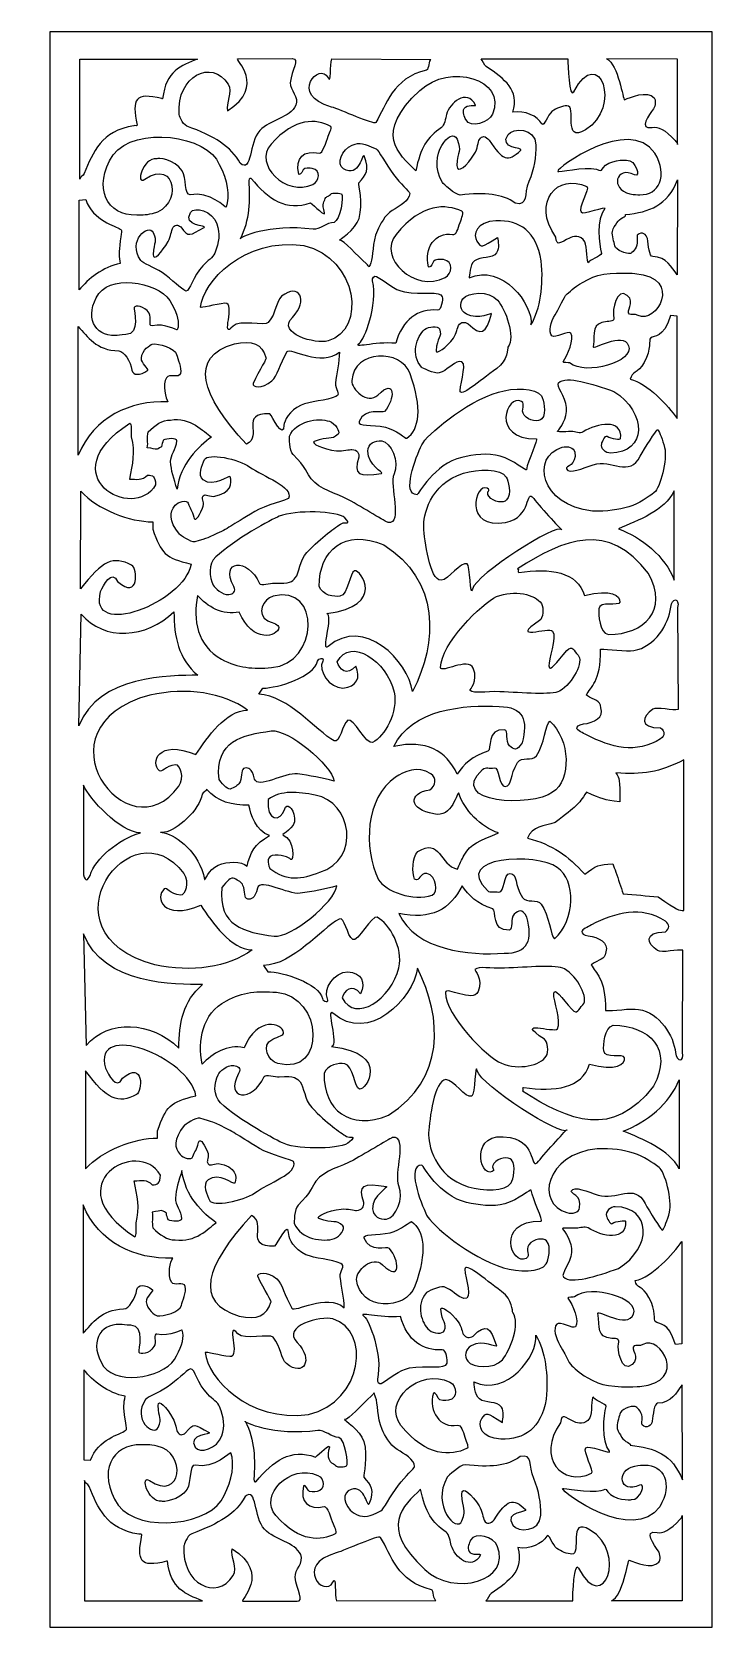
# Model space of a CAD drawing. Header units: centimetres. Extents: x -16.6 to -9.1, y -8.8 to 8.7.
import ezdxf

# ---------------------------------------------------------------- set-up
doc = ezdxf.new("R2010")
doc.units = ezdxf.units.CM
doc.header["$MEASUREMENT"] = 0
doc.layers.add('layer 1', color=7, linetype='Continuous')

msp = doc.modelspace()

# ---------------------------------------------------------------- linework, layer by layer
at = {"layer": 'layer 1', "color": 250}
for points, knots in [([(-16.39393, 8.70077), (-16.39393, 8.70077), (-9.14409, 8.70077), (-9.14409, 8.70077), (-9.14409, 8.70077), (-9.14409, 8.70077), (-9.14409, -8.75256), (-9.14409, -8.75256), (-9.14409, -8.75256), (-9.14409, -8.75256), (-16.39393, -8.75256), (-16.39393, -8.75256), (-16.39393, -8.75256), (-16.39393, -8.75256), (-16.39393, 8.70077), (-16.39393, 8.70077)], [0, 0, 0, 0, 0.2, 0.2, 0.2, 0.2, 0.4, 0.4, 0.4, 0.4, 0.6, 0.6, 0.6, 0.6, 1, 1, 1, 1]), ([(-11.32569, 7.8221), (-11.19396, 7.84768), (-11.05403, 7.77508), (-11.007, 7.69668), (-11.007, 7.69668), (-10.98279, 7.65628), (-10.94515, 7.79534), (-10.89741, 7.83038), (-10.89741, 7.83038), (-10.84967, 7.86541), (-10.7811, 7.891), (-10.734, 7.89328), (-10.734, 7.89328), (-10.61883, 7.90139), (-10.78768, 7.47509), (-10.53076, 7.62921), (-10.53076, 7.62921), (-10.12499, 7.87263), (-10.38095, 8.57695), (-10.65938, 8.04609), (-10.65938, 8.04609), (-10.7067, 7.95589), (-10.72485, 8.35315), (-10.72275, 8.40457), (-10.72275, 8.40457), (-10.72275, 8.40457), (-11.67241, 8.40457), (-11.67241, 8.40457), (-11.67241, 8.40457), (-11.65866, 8.39123), (-11.63304, 8.33305), (-11.6176, 8.32259), (-11.6176, 8.32259), (-11.41108, 8.18264), (-11.25248, 8.06643), (-11.32569, 7.8221)], [0, 0, 0, 0, 0.1, 0.1, 0.1, 0.1, 0.2, 0.2, 0.2, 0.2, 0.3, 0.3, 0.3, 0.3, 0.4, 0.4, 0.4, 0.4, 0.5, 0.5, 0.5, 0.5, 0.6, 0.6, 0.6, 0.6, 0.7, 0.7, 0.7, 0.7, 0.8, 0.8, 0.8, 0.8, 1, 1, 1, 1]), ([(-16.06612, 7.08845), (-16.05265, 7.1325), (-16.03472, 7.11466), (-16.0183, 7.15268), (-16.0183, 7.15268), (-15.91887, 7.3829), (-15.83562, 7.61744), (-15.47363, 7.67463), (-15.47363, 7.67463), (-15.46179, 7.6765), (-15.43626, 7.67047), (-15.43865, 7.6821), (-15.43865, 7.6821), (-15.49788, 7.9699), (-15.46123, 8.0423), (-15.16853, 7.97112), (-15.16853, 7.97112), (-15.1656, 7.97042), (-15.16014, 7.96634), (-15.15979, 7.96926), (-15.15979, 7.96926), (-15.12295, 8.2786), (-14.95997, 8.32904), (-14.77689, 8.40372), (-14.77689, 8.40372), (-14.77689, 8.40372), (-16.06612, 8.40372), (-16.06612, 8.40372), (-16.06612, 8.40372), (-16.06612, 8.40372), (-16.06612, 7.08845), (-16.06612, 7.08845)], [0, 0, 0, 0, 0.11111111, 0.11111111, 0.11111111, 0.11111111, 0.22222222, 0.22222222, 0.22222222, 0.22222222, 0.33333333, 0.33333333, 0.33333333, 0.33333333, 0.44444444, 0.44444444, 0.44444444, 0.44444444, 0.55555556, 0.55555556, 0.55555556, 0.55555556, 0.66666667, 0.66666667, 0.66666667, 0.66666667, 0.77777778, 0.77777778, 0.77777778, 0.77777778, 1, 1, 1, 1]), ([(-14.3104, 7.2637), (-14.1765, 7.15255), (-14.21902, 7.49141), (-14.09654, 7.621), (-14.09654, 7.621), (-13.98292, 7.74121), (-13.76467, 7.75987), (-13.701, 7.89829), (-13.701, 7.89829), (-13.66047, 7.9864), (-13.76908, 8.0643), (-13.76166, 8.14441), (-13.76166, 8.14441), (-13.74842, 8.28725), (-13.65452, 8.40916), (-13.74133, 8.409), (-13.74133, 8.409), (-13.74133, 8.409), (-14.33559, 8.40783), (-14.33559, 8.40783), (-14.33559, 8.40783), (-14.37636, 8.40775), (-14.01899, 8.10756), (-14.45069, 7.83616), (-14.45069, 7.83616), (-14.47245, 7.91718), (-14.38762, 8.04473), (-14.44106, 8.12836), (-14.44106, 8.12836), (-14.62134, 8.41041), (-15.00847, 8.21739), (-14.97897, 7.80365), (-14.97897, 7.80365), (-14.97812, 7.79151), (-14.95095, 7.69633), (-14.89416, 7.66983), (-14.89416, 7.66983), (-14.5915, 7.55747), (-14.41044, 7.45064), (-14.3104, 7.2637)], [0, 0, 0, 0, 0.09090909, 0.09090909, 0.09090909, 0.09090909, 0.18181818, 0.18181818, 0.18181818, 0.18181818, 0.27272727, 0.27272727, 0.27272727, 0.27272727, 0.36363636, 0.36363636, 0.36363636, 0.36363636, 0.45454545, 0.45454545, 0.45454545, 0.45454545, 0.54545455, 0.54545455, 0.54545455, 0.54545455, 0.63636364, 0.63636364, 0.63636364, 0.63636364, 0.72727273, 0.72727273, 0.72727273, 0.72727273, 0.81818182, 0.81818182, 0.81818182, 0.81818182, 1, 1, 1, 1]), ([(-12.2226, 8.39839), (-12.2226, 8.39839), (-13.30818, 8.40487), (-13.30818, 8.40487), (-13.30818, 8.40487), (-13.33447, 8.34343), (-13.30672, 8.11922), (-13.34789, 8.1995), (-13.34789, 8.1995), (-13.44136, 8.38176), (-13.78009, 8.009), (-13.31174, 7.879), (-13.31174, 7.879), (-13.2117, 7.85125), (-12.84594, 7.67911), (-12.8265, 7.71021), (-12.8265, 7.71021), (-12.70875, 7.8984), (-12.64778, 8.1951), (-12.26961, 8.28207), (-12.26961, 8.28207), (-12.24505, 8.28772), (-12.24706, 8.39623), (-12.2226, 8.39839)], [0, 0, 0, 0, 0.14285714, 0.14285714, 0.14285714, 0.14285714, 0.28571429, 0.28571429, 0.28571429, 0.28571429, 0.42857143, 0.42857143, 0.42857143, 0.42857143, 0.57142857, 0.57142857, 0.57142857, 0.57142857, 0.71428571, 0.71428571, 0.71428571, 0.71428571, 1, 1, 1, 1]), ([(-9.52338, 7.4684), (-9.53098, 7.49967), (-9.53306, 7.4943), (-9.55034, 7.514), (-9.55034, 7.514), (-9.65244, 7.63025), (-9.74186, 7.66883), (-9.80025, 7.65649), (-9.80025, 7.65649), (-9.9564, 7.62351), (-9.83036, 7.79954), (-9.78651, 7.85749), (-9.78651, 7.85749), (-9.76033, 7.89207), (-9.76133, 7.96028), (-9.77912, 7.97974), (-9.77912, 7.97974), (-9.85617, 8.06408), (-10.03891, 7.98424), (-10.10413, 7.95908), (-10.10413, 7.95908), (-10.11963, 7.95312), (-10.16944, 8.34749), (-10.29904, 8.40547), (-10.29904, 8.40547), (-10.29904, 8.40547), (-9.52338, 8.40223), (-9.52338, 8.40223), (-9.52338, 8.40223), (-9.52338, 8.40223), (-9.52338, 7.4684), (-9.52338, 7.4684)], [0, 0, 0, 0, 0.11111111, 0.11111111, 0.11111111, 0.11111111, 0.22222222, 0.22222222, 0.22222222, 0.22222222, 0.33333333, 0.33333333, 0.33333333, 0.33333333, 0.44444444, 0.44444444, 0.44444444, 0.44444444, 0.55555556, 0.55555556, 0.55555556, 0.55555556, 0.66666667, 0.66666667, 0.66666667, 0.66666667, 0.77777778, 0.77777778, 0.77777778, 0.77777778, 1, 1, 1, 1]), ([(-12.38795, 7.18081), (-12.33694, 7.43544), (-12.2644, 7.5449), (-12.1073, 7.65429), (-12.1073, 7.65429), (-12.07667, 7.6756), (-12.05965, 7.75617), (-12.05245, 7.79863), (-12.05245, 7.79863), (-12.01918, 7.91934), (-11.83247, 8.08731), (-11.73273, 7.90078), (-11.73273, 7.90078), (-11.72391, 7.88429), (-11.83325, 7.91125), (-11.8585, 7.8631), (-11.8585, 7.8631), (-11.8794, 7.82323), (-11.85485, 7.76764), (-11.84107, 7.74085), (-11.84107, 7.74085), (-11.78925, 7.6402), (-11.58637, 7.71102), (-11.54852, 7.80141), (-11.54852, 7.80141), (-11.3861, 8.18844), (-12.0222, 8.36153), (-12.34254, 8.06139), (-12.34254, 8.06139), (-12.8556, 7.58289), (-12.57481, 7.37091), (-12.38795, 7.18081)], [0, 0, 0, 0, 0.11111111, 0.11111111, 0.11111111, 0.11111111, 0.22222222, 0.22222222, 0.22222222, 0.22222222, 0.33333333, 0.33333333, 0.33333333, 0.33333333, 0.44444444, 0.44444444, 0.44444444, 0.44444444, 0.55555556, 0.55555556, 0.55555556, 0.55555556, 0.66666667, 0.66666667, 0.66666667, 0.66666667, 0.77777778, 0.77777778, 0.77777778, 0.77777778, 1, 1, 1, 1]), ([(-13.44569, 7.37278), (-13.61269, 7.41095), (-13.71264, 7.32492), (-13.66984, 7.14498), (-13.66984, 7.14498), (-13.66726, 7.13413), (-13.63998, 7.14454), (-13.62057, 7.19231), (-13.62057, 7.19231), (-13.61028, 7.21759), (-13.54698, 7.21252), (-13.52103, 7.20767), (-13.52103, 7.20767), (-13.42342, 7.1894), (-13.44321, 7.06439), (-13.51357, 7.03217), (-13.51357, 7.03217), (-13.81501, 6.89413), (-14.1666, 7.25231), (-13.97259, 7.47138), (-13.97259, 7.47138), (-13.70722, 7.77267), (-13.47594, 7.74634), (-13.32461, 7.67067), (-13.32461, 7.67067), (-13.29987, 7.6583), (-13.32858, 7.61058), (-13.34679, 7.56086), (-13.34679, 7.56086), (-13.36876, 7.50085), (-13.40926, 7.36446), (-13.44569, 7.37278)], [0, 0, 0, 0, 0.11111111, 0.11111111, 0.11111111, 0.11111111, 0.22222222, 0.22222222, 0.22222222, 0.22222222, 0.33333333, 0.33333333, 0.33333333, 0.33333333, 0.44444444, 0.44444444, 0.44444444, 0.44444444, 0.55555556, 0.55555556, 0.55555556, 0.55555556, 0.66666667, 0.66666667, 0.66666667, 0.66666667, 0.77777778, 0.77777778, 0.77777778, 0.77777778, 1, 1, 1, 1]), ([(-10.0802, 7.29638), (-10.08524, 7.3035), (-10.2817, 7.30105), (-10.33686, 7.21176), (-10.33686, 7.21176), (-10.36755, 7.16212), (-10.36804, 7.18872), (-10.40978, 7.19786), (-10.40978, 7.19786), (-10.54635, 7.2278), (-10.83138, 7.16415), (-10.83432, 7.17331), (-10.83432, 7.17331), (-10.84748, 7.21452), (-10.06231, 7.78349), (-9.77077, 7.37547), (-9.77077, 7.37547), (-9.62101, 7.12505), (-9.72744, 6.9126), (-9.93568, 6.91915), (-9.93568, 6.91915), (-9.96522, 6.92008), (-9.9907, 6.91705), (-10.04469, 6.92933), (-10.04469, 6.92933), (-10.26087, 6.97849), (-10.20236, 7.24027), (-9.99253, 7.13781), (-9.99253, 7.13781), (-9.9169, 7.10089), (-9.98046, 7.30574), (-10.0802, 7.29638)], [0, 0, 0, 0, 0.11111111, 0.11111111, 0.11111111, 0.11111111, 0.22222222, 0.22222222, 0.22222222, 0.22222222, 0.33333333, 0.33333333, 0.33333333, 0.33333333, 0.44444444, 0.44444444, 0.44444444, 0.44444444, 0.55555556, 0.55555556, 0.55555556, 0.55555556, 0.66666667, 0.66666667, 0.66666667, 0.66666667, 0.77777778, 0.77777778, 0.77777778, 0.77777778, 1, 1, 1, 1]), ([(-15.22351, 7.31356), (-15.21566, 7.32387), (-15.03141, 7.31089), (-14.94545, 7.18147), (-14.94545, 7.18147), (-14.89765, 7.1095), (-14.92231, 6.90647), (-14.85726, 6.91973), (-14.85726, 6.91973), (-14.64452, 6.96317), (-14.46937, 6.77137), (-14.46479, 6.78468), (-14.46479, 6.78468), (-14.42518, 6.89991), (-14.44779, 7.08224), (-14.5394, 7.25024), (-14.5394, 7.25024), (-14.66279, 7.57318), (-15.45659, 7.67469), (-15.70044, 7.35716), (-15.70044, 7.35716), (-15.9337, 6.99423), (-15.76792, 6.68632), (-15.44355, 6.69582), (-15.44355, 6.69582), (-15.39753, 6.69716), (-15.35787, 6.69278), (-15.27374, 6.71058), (-15.27374, 6.71058), (-14.93701, 6.78182), (-15.00787, 7.32702), (-15.35501, 7.08851), (-15.35501, 7.08851), (-15.46165, 7.01524), (-15.37886, 7.32713), (-15.22351, 7.31356)], [0, 0, 0, 0, 0.1, 0.1, 0.1, 0.1, 0.2, 0.2, 0.2, 0.2, 0.3, 0.3, 0.3, 0.3, 0.4, 0.4, 0.4, 0.4, 0.5, 0.5, 0.5, 0.5, 0.6, 0.6, 0.6, 0.6, 0.7, 0.7, 0.7, 0.7, 0.8, 0.8, 0.8, 0.8, 1, 1, 1, 1]), ([(-11.29857, 6.82629), (-11.15334, 6.7919), (-11.20983, 6.92445), (-11.14992, 7.06512), (-11.14992, 7.06512), (-11.09215, 7.20077), (-11.0699, 7.33513), (-11.07374, 7.46572), (-11.07374, 7.46572), (-11.07931, 7.65578), (-11.32577, 7.65404), (-11.37859, 7.57664), (-11.37859, 7.57664), (-11.48449, 7.42149), (-11.20548, 7.43712), (-11.23831, 7.40601), (-11.23831, 7.40601), (-11.38082, 7.27094), (-11.44075, 7.29576), (-11.58466, 7.51799), (-11.58466, 7.51799), (-11.62422, 7.55957), (-11.66107, 7.57255), (-11.69196, 7.52262), (-11.69196, 7.52262), (-11.70441, 7.50252), (-11.71127, 7.42175), (-11.74729, 7.36365), (-11.74729, 7.36365), (-11.82106, 7.24469), (-11.93903, 7.13424), (-11.93702, 7.23895), (-11.93702, 7.23895), (-11.93367, 7.41212), (-11.8789, 7.38229), (-11.93677, 7.52881), (-11.93677, 7.52881), (-11.99177, 7.66805), (-12.27644, 7.35827), (-12.09616, 7.05157), (-12.09616, 7.05157), (-12.0909, 7.04261), (-11.95561, 6.91467), (-11.90187, 6.91594), (-11.90187, 6.91594), (-11.6265, 6.94491), (-11.44667, 6.93181), (-11.29857, 6.82629)], [0, 0, 0, 0, 0.07692308, 0.07692308, 0.07692308, 0.07692308, 0.15384615, 0.15384615, 0.15384615, 0.15384615, 0.23076923, 0.23076923, 0.23076923, 0.23076923, 0.30769231, 0.30769231, 0.30769231, 0.30769231, 0.38461538, 0.38461538, 0.38461538, 0.38461538, 0.46153846, 0.46153846, 0.46153846, 0.46153846, 0.53846154, 0.53846154, 0.53846154, 0.53846154, 0.61538462, 0.61538462, 0.61538462, 0.61538462, 0.69230769, 0.69230769, 0.69230769, 0.69230769, 0.76923077, 0.76923077, 0.76923077, 0.76923077, 0.84615385, 0.84615385, 0.84615385, 0.84615385, 1, 1, 1, 1]), ([(-12.45366, 6.93447), (-12.46181, 6.95837), (-12.55682, 7.03906), (-12.63135, 7.1401), (-12.63135, 7.1401), (-12.7213, 7.26201), (-12.79472, 7.40625), (-12.82306, 7.41985), (-12.82306, 7.41985), (-12.95654, 7.48394), (-12.99757, 7.49523), (-13.08389, 7.46173), (-13.08389, 7.46173), (-13.19658, 7.41801), (-13.26561, 7.25526), (-13.1799, 7.20192), (-13.1799, 7.20192), (-13.00801, 7.09496), (-12.97057, 7.38647), (-12.95382, 7.34448), (-12.95382, 7.34448), (-12.89011, 7.18487), (-12.93354, 7.1441), (-13.01125, 7.04974), (-13.01125, 7.04974), (-13.01826, 7.02908), (-12.95949, 6.82707), (-13.00982, 6.65972), (-13.00982, 6.65972), (-13.04658, 6.53759), (-13.23721, 6.4171), (-13.22086, 6.42037), (-13.22086, 6.42037), (-13.1805, 6.42845), (-13.02677, 6.24945), (-12.93127, 6.16598), (-12.93127, 6.16598), (-12.8872, 6.12746), (-12.90899, 6.10713), (-12.88065, 6.17567), (-12.88065, 6.17567), (-12.85305, 6.24235), (-12.86749, 6.39544), (-12.80855, 6.52871), (-12.80855, 6.52871), (-12.78021, 6.59277), (-12.72746, 6.69506), (-12.64527, 6.74705), (-12.64527, 6.74705), (-12.56305, 6.79902), (-12.45784, 6.85228), (-12.45366, 6.93447)], [0, 0, 0, 0, 0.07142857, 0.07142857, 0.07142857, 0.07142857, 0.14285714, 0.14285714, 0.14285714, 0.14285714, 0.21428571, 0.21428571, 0.21428571, 0.21428571, 0.28571429, 0.28571429, 0.28571429, 0.28571429, 0.35714286, 0.35714286, 0.35714286, 0.35714286, 0.42857143, 0.42857143, 0.42857143, 0.42857143, 0.5, 0.5, 0.5, 0.5, 0.57142857, 0.57142857, 0.57142857, 0.57142857, 0.64285714, 0.64285714, 0.64285714, 0.64285714, 0.71428571, 0.71428571, 0.71428571, 0.71428571, 0.78571429, 0.78571429, 0.78571429, 0.78571429, 0.85714286, 0.85714286, 0.85714286, 0.85714286, 1, 1, 1, 1]), ([(-10.85582, 6.45581), (-10.84368, 6.34107), (-10.80426, 6.40186), (-10.70481, 6.44546), (-10.70481, 6.44546), (-10.67146, 6.46007), (-10.58485, 6.48716), (-10.53686, 6.40238), (-10.53686, 6.40238), (-10.50993, 6.35482), (-10.52161, 6.17257), (-10.49709, 6.17521), (-10.49709, 6.17521), (-10.50397, 6.20077), (-10.34963, 6.25219), (-10.3565, 6.27774), (-10.3565, 6.27774), (-10.3829, 6.37586), (-10.41322, 6.65161), (-10.3201, 6.76754), (-10.3201, 6.76754), (-10.2885, 6.80688), (-10.56698, 6.69073), (-10.57772, 6.73063), (-10.57772, 6.73063), (-10.61841, 6.76138), (-10.47962, 6.99104), (-10.51573, 7.00817), (-10.51573, 7.00817), (-10.83535, 7.1598), (-11.12673, 6.83942), (-10.85582, 6.45581)], [0, 0, 0, 0, 0.11111111, 0.11111111, 0.11111111, 0.11111111, 0.22222222, 0.22222222, 0.22222222, 0.22222222, 0.33333333, 0.33333333, 0.33333333, 0.33333333, 0.44444444, 0.44444444, 0.44444444, 0.44444444, 0.55555556, 0.55555556, 0.55555556, 0.55555556, 0.66666667, 0.66666667, 0.66666667, 0.66666667, 0.77777778, 0.77777778, 0.77777778, 0.77777778, 1, 1, 1, 1]), ([(-14.30808, 6.43732), (-14.33384, 6.44688), (-13.99706, 6.6057), (-13.51295, 6.54135), (-13.51295, 6.54135), (-13.44516, 6.53234), (-13.36141, 6.61404), (-13.28218, 6.61722), (-13.28218, 6.61722), (-13.2161, 6.63696), (-13.17377, 6.91143), (-13.20003, 6.9283), (-13.20003, 6.9283), (-13.2078, 6.93329), (-13.30048, 6.95005), (-13.32177, 6.92323), (-13.32177, 6.92323), (-13.34775, 6.89051), (-13.36868, 6.91032), (-13.38493, 6.86337), (-13.38493, 6.86337), (-13.38978, 6.84934), (-13.41901, 6.82984), (-13.38746, 6.721), (-13.38746, 6.721), (-13.37364, 6.67338), (-13.50157, 6.79926), (-13.5398, 6.83098), (-13.5398, 6.83098), (-13.80663, 6.73345), (-14.00552, 6.87219), (-14.18907, 7.09849), (-14.18907, 7.09849), (-14.19403, 7.10462), (-14.20958, 7.10841), (-14.21368, 7.07223), (-14.21368, 7.07223), (-14.19795, 6.86604), (-14.20231, 6.64349), (-14.30808, 6.43732)], [0, 0, 0, 0, 0.09090909, 0.09090909, 0.09090909, 0.09090909, 0.18181818, 0.18181818, 0.18181818, 0.18181818, 0.27272727, 0.27272727, 0.27272727, 0.27272727, 0.36363636, 0.36363636, 0.36363636, 0.36363636, 0.45454545, 0.45454545, 0.45454545, 0.45454545, 0.54545455, 0.54545455, 0.54545455, 0.54545455, 0.63636364, 0.63636364, 0.63636364, 0.63636364, 0.72727273, 0.72727273, 0.72727273, 0.72727273, 0.81818182, 0.81818182, 0.81818182, 0.81818182, 1, 1, 1, 1]), ([(-9.52195, 7.08113), (-9.63307, 6.79813), (-9.82905, 6.73095), (-10.09291, 6.70115), (-10.09291, 6.70115), (-10.07774, 6.67793), (-10.15764, 6.66844), (-10.18738, 6.61138), (-10.18738, 6.61138), (-10.20592, 6.57578), (-10.22556, 6.56149), (-10.235, 6.51756), (-10.235, 6.51756), (-10.2446, 6.47278), (-10.21473, 6.39781), (-10.20833, 6.36173), (-10.20833, 6.36173), (-10.19941, 6.31152), (-10.08131, 6.26701), (-10.03926, 6.27766), (-10.03926, 6.27766), (-10.02422, 6.28146), (-9.96875, 6.32611), (-9.96408, 6.39232), (-9.96408, 6.39232), (-9.96128, 6.43203), (-9.97123, 6.4711), (-9.9634, 6.4782), (-9.9634, 6.4782), (-9.91035, 6.52632), (-9.85896, 6.48184), (-9.85308, 6.43966), (-9.85308, 6.43966), (-9.84303, 6.3674), (-9.83116, 6.24273), (-9.79442, 6.242), (-9.79442, 6.242), (-9.63681, 6.23885), (-9.59163, 6.12458), (-9.5252, 6.04228), (-9.5252, 6.04228), (-9.5252, 6.04228), (-9.52195, 7.08113), (-9.52195, 7.08113)], [0, 0, 0, 0, 0.08333333, 0.08333333, 0.08333333, 0.08333333, 0.16666667, 0.16666667, 0.16666667, 0.16666667, 0.25, 0.25, 0.25, 0.25, 0.33333333, 0.33333333, 0.33333333, 0.33333333, 0.41666667, 0.41666667, 0.41666667, 0.41666667, 0.5, 0.5, 0.5, 0.5, 0.58333333, 0.58333333, 0.58333333, 0.58333333, 0.66666667, 0.66666667, 0.66666667, 0.66666667, 0.75, 0.75, 0.75, 0.75, 0.83333333, 0.83333333, 0.83333333, 0.83333333, 1, 1, 1, 1]), ([(-16.07348, 5.87717), (-15.97911, 5.99781), (-15.80968, 6.13114), (-15.62313, 6.16589), (-15.62313, 6.16589), (-15.63752, 6.24323), (-15.64302, 6.28009), (-15.62319, 6.41484), (-15.62319, 6.41484), (-15.60356, 6.54813), (-15.60338, 6.52541), (-15.62343, 6.54197), (-15.62343, 6.54197), (-15.66656, 6.57762), (-15.92283, 6.63363), (-16.00207, 6.86639), (-16.00207, 6.86639), (-16.00207, 6.86639), (-16.07348, 6.85994), (-16.07348, 6.85994), (-16.07348, 6.85994), (-16.07348, 6.85994), (-16.07348, 5.87717), (-16.07348, 5.87717)], [0, 0, 0, 0, 0.14285714, 0.14285714, 0.14285714, 0.14285714, 0.28571429, 0.28571429, 0.28571429, 0.28571429, 0.42857143, 0.42857143, 0.42857143, 0.42857143, 0.57142857, 0.57142857, 0.57142857, 0.57142857, 0.71428571, 0.71428571, 0.71428571, 0.71428571, 1, 1, 1, 1]), ([(-11.98454, 6.48307), (-12.17404, 6.51826), (-12.30435, 6.33208), (-12.24793, 6.13178), (-12.24793, 6.13178), (-12.24452, 6.1197), (-12.21434, 6.13268), (-12.19473, 6.18728), (-12.19473, 6.18728), (-12.18434, 6.21618), (-12.11294, 6.21341), (-12.08354, 6.20914), (-12.08354, 6.20914), (-11.97297, 6.19314), (-11.98944, 6.05168), (-12.06704, 6.0122), (-12.06704, 6.0122), (-12.39951, 5.84306), (-12.81132, 6.22945), (-12.60337, 6.4847), (-12.60337, 6.4847), (-12.319, 6.83568), (-12.05778, 6.81678), (-11.88417, 6.73873), (-11.88417, 6.73873), (-11.85581, 6.72598), (-11.88587, 6.671), (-11.90402, 6.61427), (-11.90402, 6.61427), (-11.92596, 6.54578), (-11.94319, 6.47539), (-11.98454, 6.48307)], [0, 0, 0, 0, 0.11111111, 0.11111111, 0.11111111, 0.11111111, 0.22222222, 0.22222222, 0.22222222, 0.22222222, 0.33333333, 0.33333333, 0.33333333, 0.33333333, 0.44444444, 0.44444444, 0.44444444, 0.44444444, 0.55555556, 0.55555556, 0.55555556, 0.55555556, 0.66666667, 0.66666667, 0.66666667, 0.66666667, 0.77777778, 0.77777778, 0.77777778, 0.77777778, 1, 1, 1, 1]), ([(-14.90628, 5.86543), (-14.85815, 5.86569), (-14.83094, 6.02482), (-14.71931, 6.1426), (-14.71931, 6.1426), (-14.66599, 6.19887), (-14.6072, 6.23313), (-14.58878, 6.27909), (-14.58878, 6.27909), (-14.53935, 6.40247), (-14.52998, 6.49206), (-14.56554, 6.59908), (-14.56554, 6.59908), (-14.61192, 6.73879), (-14.81022, 6.79815), (-14.85541, 6.72383), (-14.85541, 6.72383), (-14.94602, 6.57482), (-14.66614, 6.58185), (-14.70312, 6.56234), (-14.70312, 6.56234), (-14.87111, 6.47376), (-14.86914, 6.44686), (-14.9608, 6.56686), (-14.9608, 6.56686), (-14.99465, 6.59336), (-15.02618, 6.59679), (-15.05263, 6.54944), (-15.05263, 6.54944), (-15.06327, 6.5304), (-15.06914, 6.46235), (-15.09996, 6.40726), (-15.09996, 6.40726), (-15.16309, 6.29444), (-15.26403, 6.1799), (-15.26231, 6.26674), (-15.26231, 6.26674), (-15.25945, 6.41036), (-15.2126, 6.3966), (-15.26212, 6.50609), (-15.26212, 6.50609), (-15.30917, 6.61014), (-15.55269, 6.41742), (-15.3985, 6.19987), (-15.3985, 6.19987), (-15.3781, 6.17108), (-15.25445, 6.12792), (-15.1646, 6.0667), (-15.1646, 6.0667), (-15.04912, 5.98799), (-14.95998, 5.88992), (-14.90628, 5.86543)], [0, 0, 0, 0, 0.07142857, 0.07142857, 0.07142857, 0.07142857, 0.14285714, 0.14285714, 0.14285714, 0.14285714, 0.21428571, 0.21428571, 0.21428571, 0.21428571, 0.28571429, 0.28571429, 0.28571429, 0.28571429, 0.35714286, 0.35714286, 0.35714286, 0.35714286, 0.42857143, 0.42857143, 0.42857143, 0.42857143, 0.5, 0.5, 0.5, 0.5, 0.57142857, 0.57142857, 0.57142857, 0.57142857, 0.64285714, 0.64285714, 0.64285714, 0.64285714, 0.71428571, 0.71428571, 0.71428571, 0.71428571, 0.78571429, 0.78571429, 0.78571429, 0.78571429, 0.85714286, 0.85714286, 0.85714286, 0.85714286, 1, 1, 1, 1]), ([(-11.12713, 5.4963), (-11.102, 5.72224), (-11.44209, 6.17085), (-11.80449, 6.00912), (-11.80449, 6.00912), (-11.79995, 6.02507), (-11.80046, 6.15382), (-11.74501, 6.19551), (-11.74501, 6.19551), (-11.67809, 6.24582), (-11.55008, 6.21387), (-11.50282, 6.28454), (-11.50282, 6.28454), (-11.469, 6.33509), (-11.48882, 6.40776), (-11.49217, 6.45089), (-11.49217, 6.45089), (-11.6733, 6.34128), (-11.66662, 6.33342), (-11.71833, 6.40983), (-11.71833, 6.40983), (-11.76701, 6.48177), (-11.72429, 6.6259), (-11.51074, 6.6345), (-11.51074, 6.6345), (-11.24832, 6.64259), (-11.06991, 6.5173), (-11.01415, 6.19709), (-11.01415, 6.19709), (-10.98879, 5.9269), (-11.02336, 5.67134), (-11.12713, 5.4963)], [0, 0, 0, 0, 0.11111111, 0.11111111, 0.11111111, 0.11111111, 0.22222222, 0.22222222, 0.22222222, 0.22222222, 0.33333333, 0.33333333, 0.33333333, 0.33333333, 0.44444444, 0.44444444, 0.44444444, 0.44444444, 0.55555556, 0.55555556, 0.55555556, 0.55555556, 0.66666667, 0.66666667, 0.66666667, 0.66666667, 0.77777778, 0.77777778, 0.77777778, 0.77777778, 1, 1, 1, 1]), ([(-14.00335, 5.51972), (-13.91222, 5.62745), (-13.91843, 5.75716), (-13.85663, 5.8082), (-13.85663, 5.8082), (-13.67124, 5.96132), (-13.55421, 5.76648), (-13.73943, 5.57691), (-13.73943, 5.57691), (-13.91503, 5.39718), (-13.48144, 5.2817), (-13.34836, 5.32), (-13.34836, 5.32), (-12.9287, 5.44077), (-13.01717, 6.22303), (-13.61476, 6.36498), (-13.61476, 6.36498), (-14.2784, 6.45279), (-14.71639, 5.96328), (-14.74624, 5.68826), (-14.74624, 5.68826), (-14.74768, 5.67493), (-14.5811, 5.7216), (-14.47762, 5.73193), (-14.47762, 5.73193), (-14.35275, 5.74439), (-14.53249, 5.31888), (-14.38818, 5.48142), (-14.38818, 5.48142), (-14.32206, 5.55587), (-14.03805, 5.47872), (-14.00335, 5.51972)], [0, 0, 0, 0, 0.11111111, 0.11111111, 0.11111111, 0.11111111, 0.22222222, 0.22222222, 0.22222222, 0.22222222, 0.33333333, 0.33333333, 0.33333333, 0.33333333, 0.44444444, 0.44444444, 0.44444444, 0.44444444, 0.55555556, 0.55555556, 0.55555556, 0.55555556, 0.66666667, 0.66666667, 0.66666667, 0.66666667, 0.77777778, 0.77777778, 0.77777778, 0.77777778, 1, 1, 1, 1]), ([(-15.30762, 5.62288), (-15.27637, 5.57157), (-15.32066, 5.4769), (-15.27541, 5.48612), (-15.27541, 5.48612), (-15.12739, 5.51632), (-15.00225, 5.4315), (-14.99907, 5.44075), (-14.99907, 5.44075), (-14.97151, 5.52093), (-14.99695, 5.60569), (-15.06069, 5.72259), (-15.06069, 5.72259), (-15.14657, 5.94732), (-15.68923, 6.06008), (-15.85891, 5.83912), (-15.85891, 5.83912), (-16.02124, 5.58657), (-15.90588, 5.37229), (-15.68016, 5.37891), (-15.68016, 5.37891), (-15.64814, 5.37985), (-15.62176, 5.38758), (-15.56198, 5.38918), (-15.56198, 5.38918), (-15.39729, 5.39362), (-15.47965, 5.65608), (-15.46946, 5.6869), (-15.46946, 5.6869), (-15.46149, 5.71101), (-15.35886, 5.70706), (-15.30762, 5.62288)], [0, 0, 0, 0, 0.11111111, 0.11111111, 0.11111111, 0.11111111, 0.22222222, 0.22222222, 0.22222222, 0.22222222, 0.33333333, 0.33333333, 0.33333333, 0.33333333, 0.44444444, 0.44444444, 0.44444444, 0.44444444, 0.55555556, 0.55555556, 0.55555556, 0.55555556, 0.66666667, 0.66666667, 0.66666667, 0.66666667, 0.77777778, 0.77777778, 0.77777778, 0.77777778, 1, 1, 1, 1]), ([(-12.60761, 5.29396), (-12.53534, 5.55628), (-12.35956, 5.67319), (-12.15047, 5.65679), (-12.15047, 5.65679), (-12.10524, 5.65325), (-12.09196, 5.77585), (-12.09837, 5.80199), (-12.09837, 5.80199), (-12.11597, 5.87389), (-12.32047, 5.82227), (-12.51023, 5.85616), (-12.51023, 5.85616), (-12.62792, 5.87719), (-12.72016, 5.97302), (-12.81871, 6.025), (-12.81871, 6.025), (-12.8405, 6.03648), (-12.86919, 6.00591), (-12.861, 5.97781), (-12.861, 5.97781), (-12.79994, 5.71284), (-12.95397, 5.33011), (-13.00486, 5.29352), (-13.00486, 5.29352), (-13.09161, 5.23116), (-12.84059, 5.3145), (-12.60761, 5.29396)], [0, 0, 0, 0, 0.125, 0.125, 0.125, 0.125, 0.25, 0.25, 0.25, 0.25, 0.375, 0.375, 0.375, 0.375, 0.5, 0.5, 0.5, 0.5, 0.625, 0.625, 0.625, 0.625, 0.75, 0.75, 0.75, 0.75, 1, 1, 1, 1]), ([(-10.71522, 5.84694), (-10.76604, 5.81509), (-10.77604, 5.75067), (-10.86344, 5.60572), (-10.86344, 5.60572), (-10.91011, 5.52833), (-10.94022, 5.42186), (-10.89796, 5.37514), (-10.89796, 5.37514), (-10.86802, 5.34205), (-10.71382, 5.43493), (-10.69253, 5.40506), (-10.69253, 5.40506), (-10.64861, 5.34343), (-10.72325, 5.16448), (-10.77546, 5.09137), (-10.77546, 5.09137), (-10.78346, 5.08015), (-10.70983, 5.08227), (-10.70501, 5.07848), (-10.70501, 5.07848), (-10.52277, 4.935), (-9.99066, 5.09426), (-10.05767, 5.26728), (-10.05767, 5.26728), (-10.12175, 5.43273), (-10.45241, 5.21386), (-10.44634, 5.25641), (-10.44634, 5.25641), (-10.4234, 5.4172), (-10.46788, 5.51542), (-10.29454, 5.53223), (-10.29454, 5.53223), (-10.23407, 5.53454), (-10.20714, 5.53984), (-10.22295, 5.59285), (-10.22295, 5.59285), (-10.23675, 5.63912), (-10.19261, 5.91966), (-10.07229, 5.81793), (-10.07229, 5.81793), (-9.97879, 5.73888), (-10.09604, 5.64461), (-10.04961, 5.61394), (-10.04961, 5.61394), (-10.03147, 5.60194), (-9.99257, 5.62066), (-9.95383, 5.59886), (-9.95383, 5.59886), (-9.76429, 5.49217), (-9.44708, 6.00823), (-9.98978, 6.05787), (-9.98978, 6.05787), (-10.03884, 6.06236), (-10.32223, 6.07531), (-10.44847, 6.01716), (-10.44847, 6.01716), (-10.62538, 5.93564), (-10.66133, 5.8961), (-10.71522, 5.84694)], [0, 0, 0, 0, 0.0625, 0.0625, 0.0625, 0.0625, 0.125, 0.125, 0.125, 0.125, 0.1875, 0.1875, 0.1875, 0.1875, 0.25, 0.25, 0.25, 0.25, 0.3125, 0.3125, 0.3125, 0.3125, 0.375, 0.375, 0.375, 0.375, 0.4375, 0.4375, 0.4375, 0.4375, 0.5, 0.5, 0.5, 0.5, 0.5625, 0.5625, 0.5625, 0.5625, 0.625, 0.625, 0.625, 0.625, 0.6875, 0.6875, 0.6875, 0.6875, 0.75, 0.75, 0.75, 0.75, 0.8125, 0.8125, 0.8125, 0.8125, 0.875, 0.875, 0.875, 0.875, 1, 1, 1, 1]), ([(-11.37885, 5.24987), (-11.29353, 5.36809), (-11.40659, 5.66457), (-11.49297, 5.76534), (-11.49297, 5.76534), (-11.58605, 5.87393), (-11.81918, 5.85335), (-11.872, 5.78157), (-11.872, 5.78157), (-11.91004, 5.72986), (-11.90613, 5.6534), (-11.83338, 5.61243), (-11.83338, 5.61243), (-11.70366, 5.53938), (-11.55043, 5.63843), (-11.55755, 5.61506), (-11.55755, 5.61506), (-11.62268, 5.40136), (-11.66968, 5.36555), (-11.81359, 5.5069), (-11.81359, 5.5069), (-11.85315, 5.53059), (-11.88999, 5.53259), (-11.92089, 5.48697), (-11.92089, 5.48697), (-11.93334, 5.46861), (-11.93883, 5.40387), (-11.97622, 5.35116), (-11.97622, 5.35116), (-12.0515, 5.245), (-12.16798, 5.17034), (-12.16594, 5.21251), (-12.16594, 5.21251), (-12.15851, 5.36496), (-12.09298, 5.3543), (-12.13022, 5.45102), (-12.13022, 5.45102), (-12.14331, 5.48498), (-12.24889, 5.48079), (-12.29177, 5.44416), (-12.29177, 5.44416), (-12.37966, 5.36913), (-12.44617, 5.16561), (-12.32509, 5.03182), (-12.32509, 5.03182), (-12.31984, 5.02601), (-12.18454, 4.95612), (-12.1308, 4.9689), (-12.1308, 4.9689), (-12.04476, 4.99481), (-11.98413, 5.08026), (-11.91481, 5.09493), (-11.91481, 5.09493), (-11.80519, 5.11811), (-11.90238, 4.87058), (-11.90378, 4.7768), (-11.90378, 4.7768), (-11.90501, 4.69397), (-11.69963, 4.87449), (-11.50168, 5.01842), (-11.50168, 5.01842), (-11.37606, 5.10974), (-11.38715, 5.23837), (-11.37885, 5.24987)], [0, 0, 0, 0, 0.05882353, 0.05882353, 0.05882353, 0.05882353, 0.11764706, 0.11764706, 0.11764706, 0.11764706, 0.17647059, 0.17647059, 0.17647059, 0.17647059, 0.23529412, 0.23529412, 0.23529412, 0.23529412, 0.29411765, 0.29411765, 0.29411765, 0.29411765, 0.35294118, 0.35294118, 0.35294118, 0.35294118, 0.41176471, 0.41176471, 0.41176471, 0.41176471, 0.47058824, 0.47058824, 0.47058824, 0.47058824, 0.52941176, 0.52941176, 0.52941176, 0.52941176, 0.58823529, 0.58823529, 0.58823529, 0.58823529, 0.64705882, 0.64705882, 0.64705882, 0.64705882, 0.70588235, 0.70588235, 0.70588235, 0.70588235, 0.76470588, 0.76470588, 0.76470588, 0.76470588, 0.82352941, 0.82352941, 0.82352941, 0.82352941, 0.88235294, 0.88235294, 0.88235294, 0.88235294, 1, 1, 1, 1]), ([(-9.52809, 4.47147), (-9.62245, 4.609), (-9.85316, 4.86096), (-10.03972, 4.90058), (-10.03972, 4.90058), (-10.02533, 4.98875), (-9.96043, 4.9529), (-9.88808, 5.0844), (-9.88808, 5.0844), (-9.80449, 5.2363), (-9.84012, 5.3298), (-9.8201, 5.34865), (-9.8201, 5.34865), (-9.777, 5.38926), (-9.67874, 5.33382), (-9.5995, 5.59915), (-9.5995, 5.59915), (-9.5995, 5.59915), (-9.52809, 5.5918), (-9.52809, 5.5918), (-9.52809, 5.5918), (-9.52809, 5.5918), (-9.52809, 4.47147), (-9.52809, 4.47147)], [0, 0, 0, 0, 0.14285714, 0.14285714, 0.14285714, 0.14285714, 0.28571429, 0.28571429, 0.28571429, 0.28571429, 0.42857143, 0.42857143, 0.42857143, 0.42857143, 0.57142857, 0.57142857, 0.57142857, 0.57142857, 0.71428571, 0.71428571, 0.71428571, 0.71428571, 1, 1, 1, 1]), ([(-16.08425, 4.07076), (-15.90903, 4.48841), (-15.51817, 4.66699), (-15.10209, 4.65466), (-15.10209, 4.65466), (-15.126, 4.6856), (-15.16363, 4.84137), (-15.11672, 4.91745), (-15.11672, 4.91745), (-15.08745, 4.96491), (-14.97979, 4.90584), (-14.96493, 4.96443), (-14.96493, 4.96443), (-14.94977, 5.02409), (-14.99689, 5.12401), (-15.00699, 5.1721), (-15.00699, 5.1721), (-15.02105, 5.23902), (-15.20727, 5.29834), (-15.27359, 5.28416), (-15.27359, 5.28416), (-15.29732, 5.27908), (-15.38477, 5.21958), (-15.39214, 5.13133), (-15.39214, 5.13133), (-15.39656, 5.07839), (-15.30934, 5.00908), (-15.32171, 4.9996), (-15.32171, 4.9996), (-15.40536, 4.93545), (-15.48637, 4.94288), (-15.49565, 4.99911), (-15.49565, 4.99911), (-15.51155, 5.09544), (-15.5813, 5.20977), (-15.63925, 5.21076), (-15.63925, 5.21076), (-15.88782, 5.21499), (-15.97948, 5.36724), (-16.08425, 5.47694), (-16.08425, 5.47694), (-16.08425, 5.47694), (-16.08425, 4.07076), (-16.08425, 4.07076)], [0, 0, 0, 0, 0.08333333, 0.08333333, 0.08333333, 0.08333333, 0.16666667, 0.16666667, 0.16666667, 0.16666667, 0.25, 0.25, 0.25, 0.25, 0.33333333, 0.33333333, 0.33333333, 0.33333333, 0.41666667, 0.41666667, 0.41666667, 0.41666667, 0.5, 0.5, 0.5, 0.5, 0.58333333, 0.58333333, 0.58333333, 0.58333333, 0.66666667, 0.66666667, 0.66666667, 0.66666667, 0.75, 0.75, 0.75, 0.75, 0.83333333, 0.83333333, 0.83333333, 0.83333333, 1, 1, 1, 1]), ([(-14.24142, 4.1891), (-14.05816, 4.27898), (-14.32651, 4.53129), (-13.98734, 4.52373), (-13.98734, 4.52373), (-13.9594, 4.49761), (-13.83556, 4.22942), (-13.83127, 4.39737), (-13.83127, 4.39737), (-13.83008, 4.44441), (-13.77342, 4.55808), (-13.64337, 4.61708), (-13.64337, 4.61708), (-13.55546, 4.65697), (-13.35985, 4.66785), (-13.26247, 4.71202), (-13.26247, 4.71202), (-13.20397, 4.73856), (-13.2747, 4.79059), (-13.26777, 4.85886), (-13.26777, 4.85886), (-13.25766, 4.95871), (-13.22393, 5.08975), (-13.22393, 5.19687), (-13.22393, 5.19687), (-13.42036, 5.03266), (-13.76824, 5.25304), (-13.79712, 5.20273), (-13.79712, 5.20273), (-13.8786, 5.06077), (-13.90169, 4.93589), (-13.96315, 4.88253), (-13.96315, 4.88253), (-14.07267, 4.78744), (-14.1848, 4.81868), (-14.16973, 4.85246), (-14.16973, 4.85246), (-14.10243, 5.00336), (-14.00517, 5.14149), (-14.02953, 5.13751), (-14.02953, 5.13751), (-14.06666, 5.2831), (-14.18162, 5.33324), (-14.37432, 5.28798), (-14.37432, 5.28798), (-14.8755, 5.14324), (-14.7426, 4.73133), (-14.24142, 4.1891)], [0, 0, 0, 0, 0.07692308, 0.07692308, 0.07692308, 0.07692308, 0.15384615, 0.15384615, 0.15384615, 0.15384615, 0.23076923, 0.23076923, 0.23076923, 0.23076923, 0.30769231, 0.30769231, 0.30769231, 0.30769231, 0.38461538, 0.38461538, 0.38461538, 0.38461538, 0.46153846, 0.46153846, 0.46153846, 0.46153846, 0.53846154, 0.53846154, 0.53846154, 0.53846154, 0.61538462, 0.61538462, 0.61538462, 0.61538462, 0.69230769, 0.69230769, 0.69230769, 0.69230769, 0.76923077, 0.76923077, 0.76923077, 0.76923077, 0.84615385, 0.84615385, 0.84615385, 0.84615385, 1, 1, 1, 1]), ([(-12.72903, 4.54934), (-12.62044, 4.6713), (-12.59838, 4.92995), (-12.80499, 4.72731), (-12.80499, 4.72731), (-12.9155, 4.61894), (-13.09514, 4.79238), (-13.08873, 4.88641), (-13.08873, 4.88641), (-13.06567, 5.22518), (-12.54869, 5.2358), (-12.45025, 4.96023), (-12.45025, 4.96023), (-12.31417, 4.5825), (-12.34829, 4.35039), (-12.48751, 4.25431), (-12.48751, 4.25431), (-12.49742, 4.24746), (-12.60551, 4.34843), (-12.72071, 4.37581), (-12.72071, 4.37581), (-12.86884, 4.41105), (-13.02876, 4.38091), (-13.00723, 4.43683), (-13.00723, 4.43683), (-12.94379, 4.60161), (-12.75387, 4.52145), (-12.72903, 4.54934)], [0, 0, 0, 0, 0.125, 0.125, 0.125, 0.125, 0.25, 0.25, 0.25, 0.25, 0.375, 0.375, 0.375, 0.375, 0.5, 0.5, 0.5, 0.5, 0.625, 0.625, 0.625, 0.625, 0.75, 0.75, 0.75, 0.75, 1, 1, 1, 1]), ([(-10.55536, 4.32441), (-10.40441, 4.41809), (-10.12723, 4.47479), (-10.14525, 4.25067), (-10.14525, 4.25067), (-10.14609, 4.24029), (-10.24975, 4.24553), (-10.29192, 4.27597), (-10.29192, 4.27597), (-10.31423, 4.29208), (-10.3477, 4.21209), (-10.35288, 4.19472), (-10.35288, 4.19472), (-10.36832, 4.14317), (-10.30892, 4.09128), (-10.25681, 4.09213), (-10.25681, 4.09213), (-9.86138, 4.09863), (-9.84883, 4.53341), (-10.22109, 4.76802), (-10.22109, 4.76802), (-10.45732, 4.84765), (-10.74045, 4.94495), (-10.82475, 4.86063), (-10.82475, 4.86063), (-10.8555, 4.82988), (-10.74835, 4.71035), (-10.73726, 4.59234), (-10.73726, 4.59234), (-10.72618, 4.47433), (-10.81112, 4.35782), (-10.83526, 4.33309), (-10.83526, 4.33309), (-10.84748, 4.32056), (-10.77049, 4.32727), (-10.68502, 4.32797), (-10.68502, 4.32797), (-10.64025, 4.32835), (-10.59313, 4.30096), (-10.55536, 4.32441)], [0, 0, 0, 0, 0.09090909, 0.09090909, 0.09090909, 0.09090909, 0.18181818, 0.18181818, 0.18181818, 0.18181818, 0.27272727, 0.27272727, 0.27272727, 0.27272727, 0.36363636, 0.36363636, 0.36363636, 0.36363636, 0.45454545, 0.45454545, 0.45454545, 0.45454545, 0.54545455, 0.54545455, 0.54545455, 0.54545455, 0.63636364, 0.63636364, 0.63636364, 0.63636364, 0.72727273, 0.72727273, 0.72727273, 0.72727273, 0.81818182, 0.81818182, 0.81818182, 0.81818182, 1, 1, 1, 1]), ([(-12.37424, 3.63749), (-12.36086, 3.63749), (-12.18873, 3.97539), (-11.88452, 4.04491), (-11.88452, 4.04491), (-11.758, 4.07382), (-11.59825, 4.09851), (-11.4645, 4.05923), (-11.4645, 4.05923), (-11.31448, 4.01515), (-11.18109, 3.89167), (-11.17764, 3.91088), (-11.17764, 3.91088), (-11.16044, 4.00665), (-11.04577, 4.24807), (-11.06732, 4.24798), (-11.06732, 4.24798), (-11.57852, 4.24573), (-11.39012, 4.7446), (-11.23181, 4.65721), (-11.23181, 4.65721), (-11.17974, 4.62846), (-11.24617, 4.56753), (-11.20252, 4.50735), (-11.20252, 4.50735), (-11.15307, 4.43915), (-11.04158, 4.42984), (-11.00895, 4.46659), (-11.00895, 4.46659), (-10.95161, 4.53116), (-10.99105, 4.68126), (-11.01333, 4.7182), (-11.01333, 4.7182), (-11.07122, 4.81412), (-11.32463, 4.80671), (-11.48164, 4.75986), (-11.48164, 4.75986), (-11.8535, 4.64886), (-12.27487, 4.28456), (-12.32215, 4.18443), (-12.32215, 4.18443), (-12.38941, 4.04201), (-12.54682, 3.63749), (-12.37424, 3.63749)], [0, 0, 0, 0, 0.08333333, 0.08333333, 0.08333333, 0.08333333, 0.16666667, 0.16666667, 0.16666667, 0.16666667, 0.25, 0.25, 0.25, 0.25, 0.33333333, 0.33333333, 0.33333333, 0.33333333, 0.41666667, 0.41666667, 0.41666667, 0.41666667, 0.5, 0.5, 0.5, 0.5, 0.58333333, 0.58333333, 0.58333333, 0.58333333, 0.66666667, 0.66666667, 0.66666667, 0.66666667, 0.75, 0.75, 0.75, 0.75, 0.83333333, 0.83333333, 0.83333333, 0.83333333, 1, 1, 1, 1]), ([(-15.51752, 4.42001), (-16.40534, 3.8481), (-15.47472, 3.32461), (-15.23662, 3.74582), (-15.23662, 3.74582), (-15.24088, 3.83941), (-15.26484, 3.85233), (-15.32653, 3.85076), (-15.32653, 3.85076), (-15.38449, 3.78893), (-15.44241, 3.80742), (-15.52356, 3.80742), (-15.52356, 3.80742), (-15.49111, 3.97358), (-15.45907, 4.10298), (-15.50264, 4.26917), (-15.50264, 4.26917), (-15.50755, 4.34633), (-15.49433, 4.40455), (-15.51752, 4.42001)], [0, 0, 0, 0, 0.16666667, 0.16666667, 0.16666667, 0.16666667, 0.33333333, 0.33333333, 0.33333333, 0.33333333, 0.5, 0.5, 0.5, 0.5, 0.66666667, 0.66666667, 0.66666667, 0.66666667, 1, 1, 1, 1]), ([(-15.0753, 4.45415), (-15.16007, 4.45947), (-15.24287, 4.3976), (-15.31874, 4.32325), (-15.31874, 4.32325), (-15.3342, 4.26143), (-15.31594, 4.20955), (-15.32753, 4.15159), (-15.32753, 4.15159), (-15.20774, 4.13227), (-15.23759, 4.12232), (-15.1719, 4.16096), (-15.1719, 4.16096), (-15.16804, 4.19573), (-15.16086, 4.20066), (-15.15313, 4.23544), (-15.15313, 4.23544), (-15.11172, 4.25424), (-15.00562, 4.25978), (-15.00453, 4.22552), (-15.00453, 4.22552), (-15.01079, 4.13449), (-15.07544, 4.06962), (-15.07212, 3.99883), (-15.07212, 3.99883), (-15.06748, 3.89975), (-15.03873, 3.81603), (-15.00075, 3.69607), (-15.00075, 3.69607), (-14.97266, 3.97239), (-14.76163, 4.16896), (-14.62642, 4.26745), (-14.62642, 4.26745), (-14.71163, 4.32938), (-14.85475, 4.48757), (-15.0753, 4.45415)], [0, 0, 0, 0, 0.1, 0.1, 0.1, 0.1, 0.2, 0.2, 0.2, 0.2, 0.3, 0.3, 0.3, 0.3, 0.4, 0.4, 0.4, 0.4, 0.5, 0.5, 0.5, 0.5, 0.6, 0.6, 0.6, 0.6, 0.7, 0.7, 0.7, 0.7, 0.8, 0.8, 0.8, 0.8, 1, 1, 1, 1]), ([(-12.69138, 3.33283), (-12.52475, 3.31266), (-12.68228, 3.74091), (-12.62605, 3.86435), (-12.62605, 3.86435), (-12.56544, 3.99737), (-12.65987, 4.21347), (-12.76159, 4.22663), (-12.76159, 4.22663), (-12.83485, 4.2361), (-12.91078, 4.19692), (-12.91334, 4.11345), (-12.91334, 4.11345), (-12.91792, 3.96463), (-12.73419, 3.87547), (-12.76188, 3.87084), (-12.76188, 3.87084), (-13.01505, 3.82853), (-13.07694, 3.85333), (-13.01034, 4.04665), (-13.01034, 4.04665), (-13.00751, 4.09268), (-13.02532, 4.12618), (-13.08855, 4.13219), (-13.08855, 4.13219), (-13.114, 4.13461), (-13.18301, 4.1092), (-13.25696, 4.11762), (-13.25696, 4.11762), (-13.40588, 4.13455), (-13.5449, 4.20266), (-13.50076, 4.22055), (-13.50076, 4.22055), (-13.34121, 4.28522), (-13.31675, 4.22231), (-13.23815, 4.30045), (-13.23815, 4.30045), (-13.21056, 4.32788), (-13.27178, 4.41926), (-13.33229, 4.44006), (-13.33229, 4.44006), (-13.45625, 4.48269), (-13.69978, 4.44637), (-13.77098, 4.27681), (-13.77098, 4.27681), (-13.77407, 4.26944), (-13.7724, 4.11717), (-13.73038, 4.07563), (-13.73038, 4.07563), (-13.59042, 3.9414), (-13.57288, 3.86152), (-13.53428, 3.81168), (-13.53428, 3.81168), (-13.43903, 3.68863), (-13.25901, 3.65629), (-13.12465, 3.58184), (-13.12465, 3.58184), (-12.97167, 3.49708), (-12.70758, 3.33481), (-12.69138, 3.33283)], [0, 0, 0, 0, 0.0625, 0.0625, 0.0625, 0.0625, 0.125, 0.125, 0.125, 0.125, 0.1875, 0.1875, 0.1875, 0.1875, 0.25, 0.25, 0.25, 0.25, 0.3125, 0.3125, 0.3125, 0.3125, 0.375, 0.375, 0.375, 0.375, 0.4375, 0.4375, 0.4375, 0.4375, 0.5, 0.5, 0.5, 0.5, 0.5625, 0.5625, 0.5625, 0.5625, 0.625, 0.625, 0.625, 0.625, 0.6875, 0.6875, 0.6875, 0.6875, 0.75, 0.75, 0.75, 0.75, 0.8125, 0.8125, 0.8125, 0.8125, 0.875, 0.875, 0.875, 0.875, 1, 1, 1, 1]), ([(-9.92993, 4.05775), (-10.0472, 3.82211), (-10.24616, 4.02923), (-10.44508, 3.96516), (-10.44508, 3.96516), (-10.55892, 3.9285), (-10.70902, 3.85698), (-10.73883, 3.91975), (-10.73883, 3.91975), (-10.75332, 3.95022), (-10.62175, 3.96046), (-10.64712, 4.10202), (-10.64712, 4.10202), (-10.65669, 4.15531), (-10.72428, 4.17319), (-10.78564, 4.15577), (-10.78564, 4.15577), (-11.12953, 4.05819), (-11.02862, 3.51715), (-10.45436, 3.45718), (-10.45436, 3.45718), (-10.29609, 3.45288), (-10.16495, 3.47157), (-10.05603, 3.5055), (-10.05603, 3.5055), (-9.94009, 3.5416), (-9.84924, 3.61054), (-9.77744, 3.66087), (-9.77744, 3.66087), (-9.71483, 3.70479), (-9.63053, 4.02617), (-9.66362, 4.15254), (-9.66362, 4.15254), (-9.68664, 4.24046), (-9.71846, 4.32184), (-9.73772, 4.3461), (-9.73772, 4.3461), (-9.74784, 4.35881), (-9.7592, 4.3238), (-9.75388, 4.33494), (-9.75388, 4.33494), (-9.74608, 4.35134), (-9.88884, 4.14034), (-9.92993, 4.05775)], [0, 0, 0, 0, 0.08333333, 0.08333333, 0.08333333, 0.08333333, 0.16666667, 0.16666667, 0.16666667, 0.16666667, 0.25, 0.25, 0.25, 0.25, 0.33333333, 0.33333333, 0.33333333, 0.33333333, 0.41666667, 0.41666667, 0.41666667, 0.41666667, 0.5, 0.5, 0.5, 0.5, 0.58333333, 0.58333333, 0.58333333, 0.58333333, 0.66666667, 0.66666667, 0.66666667, 0.66666667, 0.75, 0.75, 0.75, 0.75, 0.83333333, 0.83333333, 0.83333333, 0.83333333, 1, 1, 1, 1]), ([(-13.78022, 3.59726), (-13.72511, 3.72522), (-14.05892, 3.83537), (-14.20479, 3.93985), (-14.20479, 3.93985), (-14.32906, 4.02888), (-14.66608, 4.09822), (-14.70039, 4.02059), (-14.70039, 4.02059), (-14.72511, 3.96466), (-14.78105, 3.84866), (-14.71467, 3.79869), (-14.71467, 3.79869), (-14.59634, 3.7096), (-14.42951, 3.85666), (-14.4216, 3.83319), (-14.4216, 3.83319), (-14.39868, 3.76508), (-14.4032, 3.65086), (-14.6041, 3.61931), (-14.6041, 3.61931), (-14.66535, 3.62132), (-14.70297, 3.65889), (-14.72255, 3.60943), (-14.72255, 3.60943), (-14.7304, 3.58957), (-14.69797, 3.54709), (-14.72199, 3.49), (-14.72199, 3.49), (-14.77035, 3.37503), (-14.80832, 3.34422), (-14.81842, 3.38977), (-14.81842, 3.38977), (-14.83638, 3.47089), (-14.86475, 3.48799), (-14.8809, 3.54383), (-14.8809, 3.54383), (-14.89268, 3.58451), (-14.99073, 3.56043), (-15.02154, 3.52168), (-15.02154, 3.52168), (-15.0847, 3.44232), (-15.09585, 3.36077), (-14.97641, 3.20399), (-14.97641, 3.20399), (-14.97124, 3.19719), (-14.84865, 3.11134), (-14.80551, 3.12273), (-14.80551, 3.12273), (-14.66511, 3.16303), (-14.64048, 3.17546), (-14.5942, 3.19748), (-14.5942, 3.19748), (-14.43256, 3.2743), (-14.42306, 3.28921), (-14.15119, 3.45371), (-14.15119, 3.45371), (-14.04086, 3.52047), (-13.78557, 3.58483), (-13.78022, 3.59726)], [0, 0, 0, 0, 0.0625, 0.0625, 0.0625, 0.0625, 0.125, 0.125, 0.125, 0.125, 0.1875, 0.1875, 0.1875, 0.1875, 0.25, 0.25, 0.25, 0.25, 0.3125, 0.3125, 0.3125, 0.3125, 0.375, 0.375, 0.375, 0.375, 0.4375, 0.4375, 0.4375, 0.4375, 0.5, 0.5, 0.5, 0.5, 0.5625, 0.5625, 0.5625, 0.5625, 0.625, 0.625, 0.625, 0.625, 0.6875, 0.6875, 0.6875, 0.6875, 0.75, 0.75, 0.75, 0.75, 0.8125, 0.8125, 0.8125, 0.8125, 0.875, 0.875, 0.875, 0.875, 1, 1, 1, 1]), ([(-12.11125, 2.7011), (-12.02817, 2.7011), (-11.89687, 2.91159), (-11.82722, 2.88174), (-11.82722, 2.88174), (-11.79074, 2.86612), (-11.794, 2.49922), (-11.76871, 2.6034), (-11.76871, 2.6034), (-11.72924, 2.76606), (-10.83621, 3.33362), (-10.7886, 3.25302), (-10.7886, 3.25302), (-10.77193, 3.22478), (-11.01981, 3.49635), (-11.09746, 3.59459), (-11.09746, 3.59459), (-11.19384, 3.71647), (-11.10892, 3.38899), (-11.40621, 3.33446), (-11.40621, 3.33446), (-11.86906, 3.24954), (-11.74089, 3.77398), (-11.60668, 3.70771), (-11.60668, 3.70771), (-11.55339, 3.68141), (-11.63084, 3.68018), (-11.58721, 3.61999), (-11.58721, 3.61999), (-11.53775, 3.55181), (-11.42626, 3.54248), (-11.39363, 3.57924), (-11.39363, 3.57924), (-11.33629, 3.6438), (-11.37573, 3.79391), (-11.39801, 3.83085), (-11.39801, 3.83085), (-11.4559, 3.92677), (-11.70934, 3.91934), (-11.86632, 3.8725), (-11.86632, 3.8725), (-12.23816, 3.76154), (-12.30845, 3.39443), (-12.30121, 3.28399), (-12.30121, 3.28399), (-12.29186, 3.14158), (-12.23787, 2.7011), (-12.11125, 2.7011)], [0, 0, 0, 0, 0.07692308, 0.07692308, 0.07692308, 0.07692308, 0.15384615, 0.15384615, 0.15384615, 0.15384615, 0.23076923, 0.23076923, 0.23076923, 0.23076923, 0.30769231, 0.30769231, 0.30769231, 0.30769231, 0.38461538, 0.38461538, 0.38461538, 0.38461538, 0.46153846, 0.46153846, 0.46153846, 0.46153846, 0.53846154, 0.53846154, 0.53846154, 0.53846154, 0.61538462, 0.61538462, 0.61538462, 0.61538462, 0.69230769, 0.69230769, 0.69230769, 0.69230769, 0.76923077, 0.76923077, 0.76923077, 0.76923077, 0.84615385, 0.84615385, 0.84615385, 0.84615385, 1, 1, 1, 1]), ([(-16.05586, 3.67686), (-16.05586, 3.67686), (-16.05786, 2.60577), (-16.05786, 2.60577), (-16.05786, 2.60577), (-15.81857, 2.91803), (-15.70309, 2.97186), (-15.49871, 2.8656), (-15.49871, 2.8656), (-15.43267, 2.83126), (-15.4118, 2.4802), (-15.65224, 2.68682), (-15.65224, 2.68682), (-15.71474, 2.82795), (-15.81002, 2.63924), (-15.83867, 2.57714), (-15.83867, 2.57714), (-15.98164, 2.04775), (-14.92472, 2.45243), (-14.84744, 2.87748), (-14.84744, 2.87748), (-15.13725, 2.94704), (-15.17202, 2.99341), (-15.26863, 3.26003), (-15.26863, 3.26003), (-15.26863, 3.28708), (-15.26863, 3.31413), (-15.26863, 3.34118), (-15.26863, 3.34118), (-15.51593, 3.33732), (-15.87425, 3.47592), (-16.05586, 3.67686)], [0, 0, 0, 0, 0.11111111, 0.11111111, 0.11111111, 0.11111111, 0.22222222, 0.22222222, 0.22222222, 0.22222222, 0.33333333, 0.33333333, 0.33333333, 0.33333333, 0.44444444, 0.44444444, 0.44444444, 0.44444444, 0.55555556, 0.55555556, 0.55555556, 0.55555556, 0.66666667, 0.66666667, 0.66666667, 0.66666667, 0.77777778, 0.77777778, 0.77777778, 0.77777778, 1, 1, 1, 1]), ([(-9.55886, 2.703), (-9.65464, 2.96155), (-9.9225, 3.17449), (-10.1697, 3.26396), (-10.1697, 3.26396), (-9.95681, 3.35507), (-9.66484, 3.46222), (-9.55886, 3.67808), (-9.55886, 3.67808), (-9.55886, 3.67808), (-9.55886, 2.703), (-9.55886, 2.703)], [0, 0, 0, 0, 0.25, 0.25, 0.25, 0.25, 0.5, 0.5, 0.5, 0.5, 1, 1, 1, 1]), ([(-13.16527, 3.38296), (-13.08336, 3.30299), (-13.1662, 3.34354), (-13.19907, 3.32305), (-13.19907, 3.32305), (-13.27137, 3.27798), (-13.41431, 3.17893), (-13.58079, 3.00533), (-13.58079, 3.00533), (-13.66199, 2.92066), (-13.66187, 2.7799), (-13.70693, 2.72666), (-13.70693, 2.72666), (-13.74206, 2.68514), (-13.76134, 2.65858), (-13.93852, 2.6709), (-13.93852, 2.6709), (-13.97756, 2.67361), (-14.08719, 2.63771), (-14.09963, 2.66596), (-14.09963, 2.66596), (-14.22695, 2.95483), (-14.5397, 2.92382), (-14.38033, 2.63317), (-14.38033, 2.63317), (-14.34671, 2.57186), (-14.3918, 2.55268), (-14.43426, 2.54675), (-14.43426, 2.54675), (-14.50887, 2.53634), (-14.58902, 2.61656), (-14.60459, 2.64814), (-14.60459, 2.64814), (-14.64746, 2.73515), (-14.66326, 2.87684), (-14.57848, 2.9563), (-14.57848, 2.9563), (-14.37765, 3.1445), (-13.96413, 3.36867), (-13.88254, 3.40123), (-13.88254, 3.40123), (-13.70494, 3.47212), (-13.24719, 3.46292), (-13.16527, 3.38296)], [0, 0, 0, 0, 0.08333333, 0.08333333, 0.08333333, 0.08333333, 0.16666667, 0.16666667, 0.16666667, 0.16666667, 0.25, 0.25, 0.25, 0.25, 0.33333333, 0.33333333, 0.33333333, 0.33333333, 0.41666667, 0.41666667, 0.41666667, 0.41666667, 0.5, 0.5, 0.5, 0.5, 0.58333333, 0.58333333, 0.58333333, 0.58333333, 0.66666667, 0.66666667, 0.66666667, 0.66666667, 0.75, 0.75, 0.75, 0.75, 0.83333333, 0.83333333, 0.83333333, 0.83333333, 1, 1, 1, 1]), ([(-11.27387, 2.8274), (-10.75863, 3.15572), (-10.28345, 3.35373), (-9.83942, 2.77409), (-9.83942, 2.77409), (-9.61953, 2.36735), (-9.88385, 2.11165), (-10.27921, 2.10693), (-10.27921, 2.10693), (-10.38229, 2.13254), (-10.38722, 2.32403), (-10.38377, 2.38728), (-10.38377, 2.38728), (-10.37864, 2.48089), (-10.16279, 2.41029), (-10.1552, 2.46298), (-10.1552, 2.46298), (-10.14545, 2.53073), (-10.24726, 2.61194), (-10.5409, 2.53339), (-10.5409, 2.53339), (-10.61864, 2.79897), (-10.91962, 2.83437), (-11.25942, 2.78669), (-11.25942, 2.78669), (-11.28366, 2.7833), (-11.24873, 2.82644), (-11.27387, 2.8274)], [0, 0, 0, 0, 0.125, 0.125, 0.125, 0.125, 0.25, 0.25, 0.25, 0.25, 0.375, 0.375, 0.375, 0.375, 0.5, 0.5, 0.5, 0.5, 0.625, 0.625, 0.625, 0.625, 0.75, 0.75, 0.75, 0.75, 1, 1, 1, 1]), ([(-12.42373, 1.48234), (-12.1456, 2.02632), (-12.12, 2.70157), (-12.73903, 3.08881), (-12.73903, 3.08881), (-13.16474, 3.26927), (-13.45094, 3.02859), (-13.44492, 2.63457), (-13.44492, 2.63457), (-13.40967, 2.53436), (-13.28185, 2.5176), (-13.21924, 2.527), (-13.21924, 2.527), (-13.12655, 2.54091), (-13.11059, 2.7925), (-13.05887, 2.80501), (-13.05887, 2.80501), (-12.99237, 2.82109), (-12.70531, 2.42092), (-13.3621, 2.33773), (-13.3621, 2.33773), (-13.28355, 2.32263), (-13.43164, 1.90297), (-13.34766, 1.97554), (-13.34766, 1.97554), (-12.9577, 2.31262), (-12.46864, 1.81864), (-12.42373, 1.48234)], [0, 0, 0, 0, 0.125, 0.125, 0.125, 0.125, 0.25, 0.25, 0.25, 0.25, 0.375, 0.375, 0.375, 0.375, 0.5, 0.5, 0.5, 0.5, 0.625, 0.625, 0.625, 0.625, 0.75, 0.75, 0.75, 0.75, 1, 1, 1, 1]), ([(-14.77812, 2.5328), (-14.66906, 2.41453), (-14.50114, 2.31103), (-14.32097, 2.35267), (-14.32097, 2.35267), (-14.17463, 2.00339), (-13.89724, 2.08358), (-13.88814, 2.18472), (-13.88814, 2.18472), (-13.88511, 2.21843), (-13.94601, 2.22759), (-14.00689, 2.258), (-14.00689, 2.258), (-14.1439, 2.32643), (-14.05533, 2.49883), (-13.95007, 2.52607), (-13.95007, 2.52607), (-13.41977, 2.66336), (-13.45185, 1.78721), (-13.96659, 1.74538), (-13.96659, 1.74538), (-14.17075, 1.7288), (-14.33311, 1.73922), (-14.51491, 1.83801), (-14.51491, 1.83801), (-14.78279, 1.98422), (-14.83047, 2.27098), (-14.77812, 2.5328)], [0, 0, 0, 0, 0.125, 0.125, 0.125, 0.125, 0.25, 0.25, 0.25, 0.25, 0.375, 0.375, 0.375, 0.375, 0.5, 0.5, 0.5, 0.5, 0.625, 0.625, 0.625, 0.625, 0.75, 0.75, 0.75, 0.75, 1, 1, 1, 1]), ([(-11.79292, 1.49628), (-11.74842, 1.45627), (-11.62983, 1.48815), (-11.46942, 1.48132), (-11.46942, 1.48132), (-11.21917, 1.47066), (-10.89577, 1.44232), (-10.81365, 1.48861), (-10.81365, 1.48861), (-10.66844, 1.57049), (-10.5432, 1.81918), (-10.61215, 1.88242), (-10.61215, 1.88242), (-10.6618, 1.92797), (-10.66939, 2.00034), (-10.73308, 1.93081), (-10.73308, 1.93081), (-10.84663, 1.80685), (-10.92429, 1.68381), (-10.93114, 1.76342), (-10.93114, 1.76342), (-10.93664, 1.82736), (-10.84211, 2.07246), (-10.89011, 2.14475), (-10.89011, 2.14475), (-10.92371, 2.1954), (-11.38212, 2.02877), (-11.0332, 2.25922), (-11.0332, 2.25922), (-10.99706, 2.28309), (-10.98136, 2.39735), (-11.01277, 2.44599), (-11.01277, 2.44599), (-11.07714, 2.54564), (-11.3106, 2.60142), (-11.5028, 2.522), (-11.5028, 2.522), (-11.66294, 2.45582), (-12.11933, 1.99825), (-12.11647, 1.74734), (-12.11647, 1.74734), (-12.11568, 1.67672), (-11.81212, 1.86343), (-11.75942, 1.73829), (-11.75942, 1.73829), (-11.69735, 1.5909), (-11.80399, 1.50623), (-11.79292, 1.49628)], [0, 0, 0, 0, 0.07692308, 0.07692308, 0.07692308, 0.07692308, 0.15384615, 0.15384615, 0.15384615, 0.15384615, 0.23076923, 0.23076923, 0.23076923, 0.23076923, 0.30769231, 0.30769231, 0.30769231, 0.30769231, 0.38461538, 0.38461538, 0.38461538, 0.38461538, 0.46153846, 0.46153846, 0.46153846, 0.46153846, 0.53846154, 0.53846154, 0.53846154, 0.53846154, 0.61538462, 0.61538462, 0.61538462, 0.61538462, 0.69230769, 0.69230769, 0.69230769, 0.69230769, 0.76923077, 0.76923077, 0.76923077, 0.76923077, 0.84615385, 0.84615385, 0.84615385, 0.84615385, 1, 1, 1, 1]), ([(-9.5169, 1.28635), (-9.5169, 1.28635), (-9.52147, 2.40324), (-9.52147, 2.40324), (-9.52147, 2.40324), (-9.49714, 2.51016), (-9.58509, 2.51556), (-9.59714, 2.40571), (-9.59714, 2.40571), (-9.61719, 2.22278), (-9.76921, 1.97065), (-10.00157, 1.9323), (-10.00157, 1.9323), (-10.08461, 1.91859), (-10.2906, 1.95111), (-10.36432, 1.94602), (-10.36432, 1.94602), (-10.36426, 1.58168), (-10.47406, 1.53957), (-10.52079, 1.44425), (-10.52079, 1.44425), (-10.42805, 1.37856), (-10.37141, 1.39855), (-10.36102, 1.30354), (-10.36102, 1.30354), (-10.32343, 1.20467), (-10.43777, 1.14004), (-10.5537, 1.12845), (-10.5537, 1.12845), (-10.60793, 1.12077), (-10.62366, 1.09713), (-10.62366, 1.08205), (-10.62366, 1.08205), (-10.62366, 1.05697), (-10.55536, 1.03116), (-10.51919, 1.00866), (-10.51919, 1.00866), (-10.24872, 0.87155), (-9.97795, 0.79638), (-9.70745, 0.96616), (-9.70745, 0.96616), (-9.65925, 1.00478), (-9.65925, 1.04343), (-9.70745, 1.08595), (-9.70745, 1.08595), (-9.95439, 1.08595), (-9.90524, 1.2146), (-9.79468, 1.28915), (-9.79468, 1.28915), (-9.74971, 1.31945), (-9.5672, 1.27156), (-9.5169, 1.28635)], [0, 0, 0, 0, 0.07142857, 0.07142857, 0.07142857, 0.07142857, 0.14285714, 0.14285714, 0.14285714, 0.14285714, 0.21428571, 0.21428571, 0.21428571, 0.21428571, 0.28571429, 0.28571429, 0.28571429, 0.28571429, 0.35714286, 0.35714286, 0.35714286, 0.35714286, 0.42857143, 0.42857143, 0.42857143, 0.42857143, 0.5, 0.5, 0.5, 0.5, 0.57142857, 0.57142857, 0.57142857, 0.57142857, 0.64285714, 0.64285714, 0.64285714, 0.64285714, 0.71428571, 0.71428571, 0.71428571, 0.71428571, 0.78571429, 0.78571429, 0.78571429, 0.78571429, 0.85714286, 0.85714286, 0.85714286, 0.85714286, 1, 1, 1, 1]), ([(-16.07716, 1.10682), (-15.86345, 1.66782), (-15.0687, 1.66114), (-14.77484, 1.66114), (-14.77484, 1.66114), (-14.98855, 1.84145), (-15.0353, 2.08634), (-15.0353, 2.35572), (-15.0353, 2.35572), (-15.33808, 2.06184), (-15.80115, 2.03511), (-16.05045, 2.329), (-16.05045, 2.329), (-16.05045, 2.329), (-16.07716, 1.10682), (-16.07716, 1.10682)], [0, 0, 0, 0, 0.2, 0.2, 0.2, 0.2, 0.4, 0.4, 0.4, 0.4, 0.6, 0.6, 0.6, 0.6, 1, 1, 1, 1]), ([(-14.10757, 1.45385), (-13.7818, 1.43885), (-13.48055, 1.054), (-13.28087, 0.94428), (-13.28087, 0.94428), (-13.2199, 0.91077), (-13.19431, 1.12803), (-13.13154, 1.16944), (-13.13154, 1.16944), (-13.07729, 1.2052), (-12.923, 0.89382), (-12.8624, 0.92534), (-12.8624, 0.92534), (-12.72906, 0.99471), (-12.57562, 1.261), (-12.62649, 1.47682), (-12.62649, 1.47682), (-12.70461, 1.81557), (-13.10299, 2.0888), (-13.24713, 1.8079), (-13.24713, 1.8079), (-13.22816, 1.72817), (-13.13988, 1.64543), (-13.04496, 1.76269), (-13.04496, 1.76269), (-12.9874, 1.63631), (-13.03215, 1.53413), (-13.18582, 1.52222), (-13.18582, 1.52222), (-13.33468, 1.52205), (-13.46031, 1.7125), (-13.40672, 1.81718), (-13.40672, 1.81718), (-13.38431, 1.86095), (-13.4552, 1.85064), (-13.46319, 1.81521), (-13.46319, 1.81521), (-13.50107, 1.6474), (-13.89711, 1.52069), (-14.06125, 1.52034), (-14.06125, 1.52034), (-14.06125, 1.52034), (-14.10757, 1.45385), (-14.10757, 1.45385)], [0, 0, 0, 0, 0.08333333, 0.08333333, 0.08333333, 0.08333333, 0.16666667, 0.16666667, 0.16666667, 0.16666667, 0.25, 0.25, 0.25, 0.25, 0.33333333, 0.33333333, 0.33333333, 0.33333333, 0.41666667, 0.41666667, 0.41666667, 0.41666667, 0.5, 0.5, 0.5, 0.5, 0.58333333, 0.58333333, 0.58333333, 0.58333333, 0.66666667, 0.66666667, 0.66666667, 0.66666667, 0.75, 0.75, 0.75, 0.75, 0.83333333, 0.83333333, 0.83333333, 0.83333333, 1, 1, 1, 1]), ([(-14.23095, 1.28096), (-14.46837, 1.27558), (-14.66717, 0.98711), (-14.79557, 0.79293), (-14.79557, 0.79293), (-15.21401, 0.96786), (-15.29807, 0.70265), (-15.1943, 0.61548), (-15.1943, 0.61548), (-15.16839, 0.59372), (-15.1328, 0.66927), (-15.01747, 0.68255), (-15.01747, 0.68255), (-14.96602, 0.68849), (-14.91614, 0.53812), (-14.9821, 0.44727), (-14.9821, 0.44727), (-15.54315, -0.3255), (-16.59099, 1.0918), (-15.29916, 1.44566), (-15.29916, 1.44566), (-14.89548, 1.52991), (-14.49668, 1.47711), (-14.23095, 1.28096)], [0, 0, 0, 0, 0.14285714, 0.14285714, 0.14285714, 0.14285714, 0.28571429, 0.28571429, 0.28571429, 0.28571429, 0.42857143, 0.42857143, 0.42857143, 0.42857143, 0.57142857, 0.57142857, 0.57142857, 0.57142857, 0.71428571, 0.71428571, 0.71428571, 0.71428571, 1, 1, 1, 1]), ([(-12.62745, 0.88293), (-12.27478, 0.95942), (-12.05801, 0.83729), (-11.93419, 0.57921), (-11.93419, 0.57921), (-11.86539, 0.68611), (-11.76801, 0.77809), (-11.59852, 0.83221), (-11.59852, 0.83221), (-11.55504, 0.84608), (-11.6157, 1.08201), (-11.41674, 1.0641), (-11.41674, 1.0641), (-11.37162, 1.06004), (-11.41037, 0.93651), (-11.36264, 0.89102), (-11.36264, 0.89102), (-11.31492, 0.84552), (-11.27943, 0.8289), (-11.22429, 0.92245), (-11.22429, 0.92245), (-11.15993, 1.16563), (-11.20517, 1.32195), (-11.47531, 1.31866), (-11.47531, 1.31866), (-11.85121, 1.34491), (-12.43727, 1.2905), (-12.62745, 0.88293)], [0, 0, 0, 0, 0.125, 0.125, 0.125, 0.125, 0.25, 0.25, 0.25, 0.25, 0.375, 0.375, 0.375, 0.375, 0.5, 0.5, 0.5, 0.5, 0.625, 0.625, 0.625, 0.625, 0.75, 0.75, 0.75, 0.75, 1, 1, 1, 1]), ([(-14.54249, 0.52017), (-14.48732, 0.45262), (-14.44133, 0.40102), (-14.40438, 0.42131), (-14.40438, 0.42131), (-14.36203, 0.44457), (-14.32509, 0.46142), (-14.31123, 0.49698), (-14.31123, 0.49698), (-14.2865, 0.56039), (-14.30244, 0.64373), (-14.25983, 0.6465), (-14.25983, 0.6465), (-14.21989, 0.6491), (-14.18473, 0.64861), (-14.15215, 0.52659), (-14.15215, 0.52659), (-14.12178, 0.4129), (-13.81959, 0.60022), (-13.68454, 0.58277), (-13.68454, 0.58277), (-13.54934, 0.56531), (-13.41245, 0.53742), (-13.28311, 0.50351), (-13.28311, 0.50351), (-13.30815, 0.68201), (-13.78898, 1.07715), (-13.96973, 1.05239), (-13.96973, 1.05239), (-14.29591, 1.00769), (-14.58419, 0.94751), (-14.54249, 0.52017)], [0, 0, 0, 0, 0.11111111, 0.11111111, 0.11111111, 0.11111111, 0.22222222, 0.22222222, 0.22222222, 0.22222222, 0.33333333, 0.33333333, 0.33333333, 0.33333333, 0.44444444, 0.44444444, 0.44444444, 0.44444444, 0.55555556, 0.55555556, 0.55555556, 0.55555556, 0.66666667, 0.66666667, 0.66666667, 0.66666667, 0.77777778, 0.77777778, 0.77777778, 0.77777778, 1, 1, 1, 1]), ([(-10.89181, 0.38115), (-10.68271, 0.51577), (-10.69526, 0.95758), (-10.92138, 1.16105), (-10.92138, 1.16105), (-10.9641, 1.13437), (-10.98355, 0.89671), (-11.06682, 0.7818), (-11.06682, 0.7818), (-11.11677, 0.71289), (-11.22779, 0.77896), (-11.27406, 0.70699), (-11.27406, 0.70699), (-11.36187, 0.57043), (-11.32615, 0.45067), (-11.40944, 0.44521), (-11.40944, 0.44521), (-11.48029, 0.44056), (-11.47265, 0.66253), (-11.53058, 0.64873), (-11.53058, 0.64873), (-11.58088, 0.63675), (-11.62408, 0.66305), (-11.65646, 0.63234), (-11.65646, 0.63234), (-12.05595, 0.25328), (-11.10986, 0.21586), (-10.89181, 0.38115)], [0, 0, 0, 0, 0.125, 0.125, 0.125, 0.125, 0.25, 0.25, 0.25, 0.25, 0.375, 0.375, 0.375, 0.375, 0.5, 0.5, 0.5, 0.5, 0.625, 0.625, 0.625, 0.625, 0.75, 0.75, 0.75, 0.75, 1, 1, 1, 1]), ([(-10.19801, -0.49123), (-10.20961, -0.45923), (-10.2212, -0.43122), (-10.23279, -0.40321), (-10.23279, -0.40321), (-10.38349, -0.40321), (-10.41827, -0.42322), (-10.53806, -0.51524), (-10.53806, -0.51524), (-10.7274, -0.3072), (-10.88583, -0.19517), (-11.16405, -0.11915), (-11.16405, -0.11915), (-11.11382, 0.00887), (-10.9863, 0.01287), (-10.86265, 0.04888), (-10.86265, 0.04888), (-10.61921, 0.23691), (-10.61921, 0.23691), (-10.51874, 0.38095), (-10.51874, 0.38095), (-10.33712, 0.30093), (-10.33712, 0.30093), (-10.15551, 0.27692), (-10.15551, 0.27692), (-10.15551, 0.52898), (-10.15551, 0.52898), (-10.19801, 0.59299), (-10.19801, 0.59299), (-9.9082, 0.57299), (-9.72659, 0.59699), (-9.45223, 0.73702), (-9.45223, 0.73702), (-9.45223, 0.1889), (-9.45223, -0.3592), (-9.45223, -0.91132), (-9.45223, -0.91132), (-9.51406, -0.91132), (-9.51406, -0.91132), (-9.73432, -0.76329), (-9.73432, -0.76329), (-9.86183, -0.75129), (-9.98935, -0.73929), (-10.11687, -0.73128), (-10.11687, -0.73128), (-10.14392, -0.65126), (-10.17096, -0.57124), (-10.19801, -0.49123)], [0, 0, 0, 0, 0.07692308, 0.07692308, 0.07692308, 0.07692308, 0.15384615, 0.15384615, 0.15384615, 0.15384615, 0.23076923, 0.23076923, 0.23076923, 0.23076923, 0.30769231, 0.30769231, 0.30769231, 0.30769231, 0.38461538, 0.38461538, 0.38461538, 0.38461538, 0.46153846, 0.46153846, 0.46153846, 0.46153846, 0.53846154, 0.53846154, 0.53846154, 0.53846154, 0.61538462, 0.61538462, 0.61538462, 0.61538462, 0.69230769, 0.69230769, 0.69230769, 0.69230769, 0.76923077, 0.76923077, 0.76923077, 0.76923077, 0.84615385, 0.84615385, 0.84615385, 0.84615385, 1, 1, 1, 1]), ([(-12.79551, -0.57576), (-12.96453, -0.22412), (-12.93937, 0.32098), (-12.61092, 0.54509), (-12.61092, 0.54509), (-12.52114, 0.60334), (-12.36559, 0.68085), (-12.22345, 0.58245), (-12.22345, 0.58245), (-12.15743, 0.53995), (-12.16733, 0.45395), (-12.23335, 0.40759), (-12.23335, 0.40759), (-12.47896, 0.37373), (-12.45909, 0.18484), (-12.19021, 0.14644), (-12.19021, 0.14644), (-11.98724, 0.08705), (-11.93495, 0.40038), (-11.91657, 0.37097), (-11.91657, 0.37097), (-11.86077, 0.19229), (-11.6788, 0.00008), (-11.48207, -0.06417), (-11.48207, -0.06417), (-11.69733, -0.15197), (-11.78231, -0.17955), (-11.86008, -0.30518), (-11.86008, -0.30518), (-11.88327, -0.35155), (-11.91245, -0.4127), (-11.93177, -0.45907), (-11.93177, -0.45907), (-12.12498, -0.42043), (-12.12002, -0.10914), (-12.36732, -0.26757), (-12.36732, -0.26757), (-12.42571, -0.33113), (-12.43152, -0.49656), (-12.40061, -0.56998), (-12.40061, -0.56998), (-12.34207, -0.60305), (-12.34864, -0.4979), (-12.26749, -0.50563), (-12.26749, -0.50563), (-12.1601, -0.53374), (-12.13594, -0.72012), (-12.20874, -0.74335), (-12.20874, -0.74335), (-12.41354, -0.82063), (-12.72428, -0.70002), (-12.79551, -0.57576)], [0, 0, 0, 0, 0.07142857, 0.07142857, 0.07142857, 0.07142857, 0.14285714, 0.14285714, 0.14285714, 0.14285714, 0.21428571, 0.21428571, 0.21428571, 0.21428571, 0.28571429, 0.28571429, 0.28571429, 0.28571429, 0.35714286, 0.35714286, 0.35714286, 0.35714286, 0.42857143, 0.42857143, 0.42857143, 0.42857143, 0.5, 0.5, 0.5, 0.5, 0.57142857, 0.57142857, 0.57142857, 0.57142857, 0.64285714, 0.64285714, 0.64285714, 0.64285714, 0.71428571, 0.71428571, 0.71428571, 0.71428571, 0.78571429, 0.78571429, 0.78571429, 0.78571429, 0.85714286, 0.85714286, 0.85714286, 0.85714286, 1, 1, 1, 1]), ([(-16.02571, 0.45757), (-15.96294, 0.31368), (-15.62726, -0.05729), (-15.40211, -0.06285), (-15.40211, -0.06285), (-15.65223, -0.13735), (-15.88965, -0.33904), (-15.9543, -0.52846), (-15.9543, -0.52846), (-15.98006, -0.58621), (-16.00441, -0.60118), (-16.02571, -0.52203), (-16.02571, -0.52203), (-16.02571, -0.52203), (-16.02571, 0.45757), (-16.02571, 0.45757)], [0, 0, 0, 0, 0.2, 0.2, 0.2, 0.2, 0.4, 0.4, 0.4, 0.4, 0.6, 0.6, 0.6, 0.6, 1, 1, 1, 1]), ([(-14.67941, 0.41413), (-14.55277, 0.27591), (-14.40248, 0.23672), (-14.21416, 0.23941), (-14.21416, 0.23941), (-14.19996, 0.14156), (-14.13284, -0.04418), (-13.99036, -0.09321), (-13.99036, -0.09321), (-14.1509, -0.17987), (-14.20447, -0.28371), (-14.23561, -0.42812), (-14.23561, -0.42812), (-14.29836, -0.36694), (-14.44952, -0.37441), (-14.55206, -0.41754), (-14.55206, -0.41754), (-14.66123, -0.46347), (-14.69713, -0.59301), (-14.70098, -0.57212), (-14.70098, -0.57212), (-14.75657, -0.27154), (-15.00477, -0.09746), (-15.14382, -0.06189), (-15.14382, -0.06189), (-15.20574, -0.04608), (-15.19103, -0.06563), (-15.14097, -0.05681), (-15.14097, -0.05681), (-15.00334, -0.03253), (-14.75544, 0.18568), (-14.72745, 0.35924), (-14.72745, 0.35924), (-14.72384, 0.38158), (-14.67358, 0.3935), (-14.67941, 0.41413)], [0, 0, 0, 0, 0.1, 0.1, 0.1, 0.1, 0.2, 0.2, 0.2, 0.2, 0.3, 0.3, 0.3, 0.3, 0.4, 0.4, 0.4, 0.4, 0.5, 0.5, 0.5, 0.5, 0.6, 0.6, 0.6, 0.6, 0.7, 0.7, 0.7, 0.7, 0.8, 0.8, 0.8, 0.8, 1, 1, 1, 1]), ([(-13.44003, -0.49406), (-13.62881, -0.56961), (-13.81375, -0.59672), (-13.98486, -0.45095), (-13.98486, -0.45095), (-13.99772, -0.43732), (-14.03309, -0.32823), (-13.9601, -0.31078), (-13.9601, -0.31078), (-13.87212, -0.28974), (-13.7748, -0.33277), (-13.75495, -0.35244), (-13.75495, -0.35244), (-13.72178, -0.38527), (-13.71098, -0.13401), (-13.84119, -0.08702), (-13.84119, -0.08702), (-13.86733, -0.07759), (-13.70026, -0.01444), (-13.71454, 0.09785), (-13.71454, 0.09785), (-13.73056, 0.22377), (-13.80526, 0.26297), (-13.82353, 0.20118), (-13.82353, 0.20118), (-13.86752, 0.05248), (-14.02755, 0.05615), (-14.00476, 0.30298), (-14.00476, 0.30298), (-13.86083, 0.40724), (-13.67806, 0.38719), (-13.48978, 0.34942), (-13.48978, 0.34942), (-13.09054, 0.28009), (-12.98359, -0.35181), (-13.44003, -0.49406)], [0, 0, 0, 0, 0.1, 0.1, 0.1, 0.1, 0.2, 0.2, 0.2, 0.2, 0.3, 0.3, 0.3, 0.3, 0.4, 0.4, 0.4, 0.4, 0.5, 0.5, 0.5, 0.5, 0.6, 0.6, 0.6, 0.6, 0.7, 0.7, 0.7, 0.7, 0.8, 0.8, 0.8, 0.8, 1, 1, 1, 1]), ([(-14.17807, -1.34237), (-14.41549, -1.33698), (-14.61429, -1.04851), (-14.74269, -0.85433), (-14.74269, -0.85433), (-15.16113, -1.02926), (-15.24518, -0.76405), (-15.14142, -0.67688), (-15.14142, -0.67688), (-15.11551, -0.65513), (-15.07992, -0.73068), (-14.96459, -0.74396), (-14.96459, -0.74396), (-14.91314, -0.74989), (-14.86326, -0.59952), (-14.92922, -0.50867), (-14.92922, -0.50867), (-15.49027, 0.2641), (-16.53811, -1.15321), (-15.24628, -1.50706), (-15.24628, -1.50706), (-14.8426, -1.59132), (-14.4438, -1.53851), (-14.17807, -1.34237)], [0, 0, 0, 0, 0.14285714, 0.14285714, 0.14285714, 0.14285714, 0.28571429, 0.28571429, 0.28571429, 0.28571429, 0.42857143, 0.42857143, 0.42857143, 0.42857143, 0.57142857, 0.57142857, 0.57142857, 0.57142857, 0.71428571, 0.71428571, 0.71428571, 0.71428571, 1, 1, 1, 1]), ([(-10.83893, -0.44255), (-10.62982, -0.57717), (-10.64238, -1.01898), (-10.8685, -1.22246), (-10.8685, -1.22246), (-10.91122, -1.19577), (-10.93066, -0.95811), (-11.01394, -0.84321), (-11.01394, -0.84321), (-11.06389, -0.77429), (-11.17491, -0.84036), (-11.22118, -0.76839), (-11.22118, -0.76839), (-11.30899, -0.63183), (-11.27327, -0.51208), (-11.35656, -0.50662), (-11.35656, -0.50662), (-11.42741, -0.50196), (-11.41977, -0.72394), (-11.4777, -0.71014), (-11.4777, -0.71014), (-11.528, -0.69815), (-11.5712, -0.72445), (-11.60357, -0.69374), (-11.60357, -0.69374), (-12.00307, -0.31469), (-11.05698, -0.27726), (-10.83893, -0.44255)], [0, 0, 0, 0, 0.125, 0.125, 0.125, 0.125, 0.25, 0.25, 0.25, 0.25, 0.375, 0.375, 0.375, 0.375, 0.5, 0.5, 0.5, 0.5, 0.625, 0.625, 0.625, 0.625, 0.75, 0.75, 0.75, 0.75, 1, 1, 1, 1]), ([(-14.5113, -0.66072), (-14.45614, -0.59318), (-14.41015, -0.54158), (-14.3732, -0.56187), (-14.3732, -0.56187), (-14.33084, -0.58513), (-14.2939, -0.60197), (-14.28004, -0.63754), (-14.28004, -0.63754), (-14.25531, -0.70095), (-14.27125, -0.78429), (-14.22864, -0.78706), (-14.22864, -0.78706), (-14.1887, -0.78966), (-14.15355, -0.78917), (-14.12096, -0.66714), (-14.12096, -0.66714), (-14.0906, -0.55346), (-13.7884, -0.74078), (-13.65335, -0.72333), (-13.65335, -0.72333), (-13.51815, -0.70586), (-13.38127, -0.67798), (-13.25192, -0.64407), (-13.25192, -0.64407), (-13.27696, -0.82256), (-13.75779, -1.21771), (-13.93854, -1.19294), (-13.93854, -1.19294), (-14.26473, -1.14825), (-14.553, -1.08806), (-14.5113, -0.66072)], [0, 0, 0, 0, 0.11111111, 0.11111111, 0.11111111, 0.11111111, 0.22222222, 0.22222222, 0.22222222, 0.22222222, 0.33333333, 0.33333333, 0.33333333, 0.33333333, 0.44444444, 0.44444444, 0.44444444, 0.44444444, 0.55555556, 0.55555556, 0.55555556, 0.55555556, 0.66666667, 0.66666667, 0.66666667, 0.66666667, 0.77777778, 0.77777778, 0.77777778, 0.77777778, 1, 1, 1, 1]), ([(-12.57457, -0.94433), (-12.2219, -1.02082), (-12.00513, -0.89869), (-11.88131, -0.64061), (-11.88131, -0.64061), (-11.81251, -0.74752), (-11.71513, -0.83949), (-11.54564, -0.89361), (-11.54564, -0.89361), (-11.50216, -0.90748), (-11.56282, -1.14341), (-11.36386, -1.1255), (-11.36386, -1.1255), (-11.31874, -1.12144), (-11.35749, -0.99791), (-11.30976, -0.95242), (-11.30976, -0.95242), (-11.26204, -0.90692), (-11.22655, -0.89031), (-11.17141, -0.98385), (-11.17141, -0.98385), (-11.10705, -1.22704), (-11.15229, -1.38335), (-11.42243, -1.38007), (-11.42243, -1.38007), (-11.79833, -1.40631), (-12.38439, -1.35191), (-12.57457, -0.94433)], [0, 0, 0, 0, 0.125, 0.125, 0.125, 0.125, 0.25, 0.25, 0.25, 0.25, 0.375, 0.375, 0.375, 0.375, 0.5, 0.5, 0.5, 0.5, 0.625, 0.625, 0.625, 0.625, 0.75, 0.75, 0.75, 0.75, 1, 1, 1, 1]), ([(-9.46402, -1.34775), (-9.46402, -1.34775), (-9.46859, -2.46464), (-9.46859, -2.46464), (-9.46859, -2.46464), (-9.44426, -2.57156), (-9.53221, -2.57696), (-9.54426, -2.46711), (-9.54426, -2.46711), (-9.56431, -2.28418), (-9.71633, -2.03206), (-9.94868, -1.9937), (-9.94868, -1.9937), (-10.03173, -1.98), (-10.23772, -2.01251), (-10.31144, -2.00743), (-10.31144, -2.00743), (-10.31138, -1.64309), (-10.42118, -1.60098), (-10.46791, -1.50565), (-10.46791, -1.50565), (-10.37517, -1.43996), (-10.31853, -1.45995), (-10.30814, -1.36494), (-10.30814, -1.36494), (-10.27055, -1.26607), (-10.38489, -1.20145), (-10.50082, -1.18985), (-10.50082, -1.18985), (-10.55505, -1.18217), (-10.57078, -1.15853), (-10.57078, -1.14345), (-10.57078, -1.14345), (-10.57078, -1.11837), (-10.50247, -1.09257), (-10.46631, -1.07007), (-10.46631, -1.07007), (-10.19584, -0.93295), (-9.92507, -0.85778), (-9.65457, -1.02756), (-9.65457, -1.02756), (-9.60637, -1.06619), (-9.60637, -1.10483), (-9.65457, -1.14735), (-9.65457, -1.14735), (-9.90151, -1.14735), (-9.85235, -1.27601), (-9.7418, -1.35055), (-9.7418, -1.35055), (-9.69683, -1.38086), (-9.51432, -1.33297), (-9.46402, -1.34775)], [0, 0, 0, 0, 0.07142857, 0.07142857, 0.07142857, 0.07142857, 0.14285714, 0.14285714, 0.14285714, 0.14285714, 0.21428571, 0.21428571, 0.21428571, 0.21428571, 0.28571429, 0.28571429, 0.28571429, 0.28571429, 0.35714286, 0.35714286, 0.35714286, 0.35714286, 0.42857143, 0.42857143, 0.42857143, 0.42857143, 0.5, 0.5, 0.5, 0.5, 0.57142857, 0.57142857, 0.57142857, 0.57142857, 0.64285714, 0.64285714, 0.64285714, 0.64285714, 0.71428571, 0.71428571, 0.71428571, 0.71428571, 0.78571429, 0.78571429, 0.78571429, 0.78571429, 0.85714286, 0.85714286, 0.85714286, 0.85714286, 1, 1, 1, 1]), ([(-14.05469, -1.51525), (-13.72892, -1.50025), (-13.42767, -1.1154), (-13.22799, -1.00568), (-13.22799, -1.00568), (-13.16702, -0.97217), (-13.14143, -1.18943), (-13.07866, -1.23084), (-13.07866, -1.23084), (-13.02441, -1.26661), (-12.87012, -0.95522), (-12.80952, -0.98674), (-12.80952, -0.98674), (-12.67618, -1.05612), (-12.52274, -1.32241), (-12.57361, -1.53822), (-12.57361, -1.53822), (-12.65173, -1.87697), (-13.0501, -2.1502), (-13.19425, -1.86931), (-13.19425, -1.86931), (-13.17528, -1.78957), (-13.087, -1.70683), (-12.99208, -1.82409), (-12.99208, -1.82409), (-12.93451, -1.69772), (-12.97927, -1.59553), (-13.13294, -1.58362), (-13.13294, -1.58362), (-13.2818, -1.58345), (-13.40743, -1.7739), (-13.35384, -1.87859), (-13.35384, -1.87859), (-13.33143, -1.92235), (-13.40232, -1.91204), (-13.41031, -1.87661), (-13.41031, -1.87661), (-13.44819, -1.70881), (-13.84423, -1.5821), (-14.00837, -1.58175), (-14.00837, -1.58175), (-14.00837, -1.58175), (-14.05469, -1.51525), (-14.05469, -1.51525)], [0, 0, 0, 0, 0.08333333, 0.08333333, 0.08333333, 0.08333333, 0.16666667, 0.16666667, 0.16666667, 0.16666667, 0.25, 0.25, 0.25, 0.25, 0.33333333, 0.33333333, 0.33333333, 0.33333333, 0.41666667, 0.41666667, 0.41666667, 0.41666667, 0.5, 0.5, 0.5, 0.5, 0.58333333, 0.58333333, 0.58333333, 0.58333333, 0.66666667, 0.66666667, 0.66666667, 0.66666667, 0.75, 0.75, 0.75, 0.75, 0.83333333, 0.83333333, 0.83333333, 0.83333333, 1, 1, 1, 1]), ([(-16.02428, -1.16822), (-15.81057, -1.72922), (-15.01582, -1.72254), (-14.72196, -1.72254), (-14.72196, -1.72254), (-14.93567, -1.90285), (-14.98242, -2.14774), (-14.98242, -2.41712), (-14.98242, -2.41712), (-15.2852, -2.12324), (-15.74827, -2.09651), (-15.99757, -2.3904), (-15.99757, -2.3904), (-15.99757, -2.3904), (-16.02428, -1.16822), (-16.02428, -1.16822)], [0, 0, 0, 0, 0.2, 0.2, 0.2, 0.2, 0.4, 0.4, 0.4, 0.4, 0.6, 0.6, 0.6, 0.6, 1, 1, 1, 1]), ([(-12.37085, -1.54374), (-12.09272, -2.08772), (-12.06712, -2.76297), (-12.68614, -3.15021), (-12.68614, -3.15021), (-13.11185, -3.33067), (-13.39806, -3.09), (-13.39204, -2.69598), (-13.39204, -2.69598), (-13.35679, -2.59577), (-13.22897, -2.579), (-13.16636, -2.5884), (-13.16636, -2.5884), (-13.07367, -2.60231), (-13.05771, -2.8539), (-13.00599, -2.86641), (-13.00599, -2.86641), (-12.93949, -2.88249), (-12.65243, -2.48232), (-13.30922, -2.39914), (-13.30922, -2.39914), (-13.23067, -2.38403), (-13.37876, -1.96437), (-13.29478, -2.03694), (-13.29478, -2.03694), (-12.90482, -2.37402), (-12.41576, -1.88005), (-12.37085, -1.54374)], [0, 0, 0, 0, 0.125, 0.125, 0.125, 0.125, 0.25, 0.25, 0.25, 0.25, 0.375, 0.375, 0.375, 0.375, 0.5, 0.5, 0.5, 0.5, 0.625, 0.625, 0.625, 0.625, 0.75, 0.75, 0.75, 0.75, 1, 1, 1, 1]), ([(-11.74004, -1.55768), (-11.69554, -1.51767), (-11.57695, -1.54956), (-11.41654, -1.54272), (-11.41654, -1.54272), (-11.16629, -1.53206), (-10.84288, -1.50372), (-10.76076, -1.55001), (-10.76076, -1.55001), (-10.61555, -1.63189), (-10.49032, -1.88058), (-10.55927, -1.94382), (-10.55927, -1.94382), (-10.60892, -1.98937), (-10.61651, -2.06174), (-10.6802, -1.99221), (-10.6802, -1.99221), (-10.79375, -1.86826), (-10.87141, -1.74521), (-10.87826, -1.82482), (-10.87826, -1.82482), (-10.88376, -1.88876), (-10.78923, -2.13386), (-10.83723, -2.20616), (-10.83723, -2.20616), (-10.87083, -2.2568), (-11.32924, -2.09017), (-10.98032, -2.32062), (-10.98032, -2.32062), (-10.94417, -2.34449), (-10.92847, -2.45876), (-10.95989, -2.50739), (-10.95989, -2.50739), (-11.02426, -2.60704), (-11.25772, -2.66283), (-11.44992, -2.5834), (-11.44992, -2.5834), (-11.61006, -2.51722), (-12.06645, -2.05965), (-12.06359, -1.80874), (-12.06359, -1.80874), (-12.0628, -1.73812), (-11.75924, -1.92483), (-11.70654, -1.79969), (-11.70654, -1.79969), (-11.64447, -1.65231), (-11.75111, -1.56763), (-11.74004, -1.55768)], [0, 0, 0, 0, 0.07692308, 0.07692308, 0.07692308, 0.07692308, 0.15384615, 0.15384615, 0.15384615, 0.15384615, 0.23076923, 0.23076923, 0.23076923, 0.23076923, 0.30769231, 0.30769231, 0.30769231, 0.30769231, 0.38461538, 0.38461538, 0.38461538, 0.38461538, 0.46153846, 0.46153846, 0.46153846, 0.46153846, 0.53846154, 0.53846154, 0.53846154, 0.53846154, 0.61538462, 0.61538462, 0.61538462, 0.61538462, 0.69230769, 0.69230769, 0.69230769, 0.69230769, 0.76923077, 0.76923077, 0.76923077, 0.76923077, 0.84615385, 0.84615385, 0.84615385, 0.84615385, 1, 1, 1, 1]), ([(-14.72524, -2.5942), (-14.61618, -2.47593), (-14.44826, -2.37244), (-14.26809, -2.41407), (-14.26809, -2.41407), (-14.12175, -2.0648), (-13.84435, -2.14498), (-13.83526, -2.24612), (-13.83526, -2.24612), (-13.83223, -2.27983), (-13.89313, -2.28899), (-13.95401, -2.3194), (-13.95401, -2.3194), (-14.09102, -2.38783), (-14.00245, -2.56023), (-13.89719, -2.58747), (-13.89719, -2.58747), (-13.36689, -2.72476), (-13.39897, -1.84862), (-13.91371, -1.80678), (-13.91371, -1.80678), (-14.11787, -1.7902), (-14.28023, -1.80062), (-14.46202, -1.89941), (-14.46202, -1.89941), (-14.72991, -2.04563), (-14.77759, -2.33238), (-14.72524, -2.5942)], [0, 0, 0, 0, 0.125, 0.125, 0.125, 0.125, 0.25, 0.25, 0.25, 0.25, 0.375, 0.375, 0.375, 0.375, 0.5, 0.5, 0.5, 0.5, 0.625, 0.625, 0.625, 0.625, 0.75, 0.75, 0.75, 0.75, 1, 1, 1, 1]), ([(-16.00298, -3.73826), (-16.00298, -3.73826), (-16.00498, -2.66718), (-16.00498, -2.66718), (-16.00498, -2.66718), (-15.76569, -2.97943), (-15.6502, -3.03327), (-15.44583, -2.927), (-15.44583, -2.927), (-15.37979, -2.89267), (-15.35892, -2.54161), (-15.59936, -2.74822), (-15.59936, -2.74822), (-15.66186, -2.88935), (-15.75714, -2.70065), (-15.78578, -2.63855), (-15.78578, -2.63855), (-15.92876, -2.10916), (-14.87184, -2.51383), (-14.79455, -2.93888), (-14.79455, -2.93888), (-15.08437, -3.00844), (-15.11914, -3.05481), (-15.21575, -3.32143), (-15.21575, -3.32143), (-15.21575, -3.34848), (-15.21575, -3.37553), (-15.21575, -3.40258), (-15.21575, -3.40258), (-15.46305, -3.39872), (-15.82137, -3.53733), (-16.00298, -3.73826)], [0, 0, 0, 0, 0.11111111, 0.11111111, 0.11111111, 0.11111111, 0.22222222, 0.22222222, 0.22222222, 0.22222222, 0.33333333, 0.33333333, 0.33333333, 0.33333333, 0.44444444, 0.44444444, 0.44444444, 0.44444444, 0.55555556, 0.55555556, 0.55555556, 0.55555556, 0.66666667, 0.66666667, 0.66666667, 0.66666667, 0.77777778, 0.77777778, 0.77777778, 0.77777778, 1, 1, 1, 1]), ([(-11.22099, -2.8888), (-10.70575, -3.21712), (-10.23057, -3.41513), (-9.78654, -2.8355), (-9.78654, -2.8355), (-9.56665, -2.42876), (-9.83096, -2.17305), (-10.22632, -2.16834), (-10.22632, -2.16834), (-10.32941, -2.19394), (-10.33434, -2.38543), (-10.33089, -2.44868), (-10.33089, -2.44868), (-10.32576, -2.54229), (-10.10991, -2.47169), (-10.10232, -2.52439), (-10.10232, -2.52439), (-10.09257, -2.59213), (-10.19438, -2.67334), (-10.48802, -2.59479), (-10.48802, -2.59479), (-10.56576, -2.86037), (-10.86674, -2.89577), (-11.20654, -2.84809), (-11.20654, -2.84809), (-11.23078, -2.8447), (-11.19585, -2.88784), (-11.22099, -2.8888)], [0, 0, 0, 0, 0.125, 0.125, 0.125, 0.125, 0.25, 0.25, 0.25, 0.25, 0.375, 0.375, 0.375, 0.375, 0.5, 0.5, 0.5, 0.5, 0.625, 0.625, 0.625, 0.625, 0.75, 0.75, 0.75, 0.75, 1, 1, 1, 1]), ([(-13.11239, -3.44436), (-13.03048, -3.3644), (-13.11332, -3.40494), (-13.14619, -3.38445), (-13.14619, -3.38445), (-13.21848, -3.33939), (-13.36143, -3.24033), (-13.52791, -3.06674), (-13.52791, -3.06674), (-13.60911, -2.98206), (-13.60899, -2.84131), (-13.65405, -2.78806), (-13.65405, -2.78806), (-13.68918, -2.74654), (-13.70846, -2.71998), (-13.88564, -2.7323), (-13.88564, -2.7323), (-13.92468, -2.73501), (-14.03431, -2.69911), (-14.04675, -2.72736), (-14.04675, -2.72736), (-14.17407, -3.01623), (-14.48682, -2.98522), (-14.32745, -2.69458), (-14.32745, -2.69458), (-14.29383, -2.63327), (-14.33892, -2.61408), (-14.38138, -2.60815), (-14.38138, -2.60815), (-14.45599, -2.59774), (-14.53614, -2.67796), (-14.55171, -2.70955), (-14.55171, -2.70955), (-14.59458, -2.79655), (-14.61038, -2.93825), (-14.5256, -3.0177), (-14.5256, -3.0177), (-14.32477, -3.20591), (-13.91125, -3.43007), (-13.82966, -3.46263), (-13.82966, -3.46263), (-13.65206, -3.53352), (-13.19431, -3.52432), (-13.11239, -3.44436)], [0, 0, 0, 0, 0.08333333, 0.08333333, 0.08333333, 0.08333333, 0.16666667, 0.16666667, 0.16666667, 0.16666667, 0.25, 0.25, 0.25, 0.25, 0.33333333, 0.33333333, 0.33333333, 0.33333333, 0.41666667, 0.41666667, 0.41666667, 0.41666667, 0.5, 0.5, 0.5, 0.5, 0.58333333, 0.58333333, 0.58333333, 0.58333333, 0.66666667, 0.66666667, 0.66666667, 0.66666667, 0.75, 0.75, 0.75, 0.75, 0.83333333, 0.83333333, 0.83333333, 0.83333333, 1, 1, 1, 1]), ([(-12.05837, -2.7625), (-11.97529, -2.7625), (-11.84399, -2.97299), (-11.77434, -2.94314), (-11.77434, -2.94314), (-11.73786, -2.92752), (-11.74112, -2.56062), (-11.71583, -2.6648), (-11.71583, -2.6648), (-11.67635, -2.82746), (-10.78333, -3.39502), (-10.73572, -3.31442), (-10.73572, -3.31442), (-10.71905, -3.28619), (-10.96693, -3.55776), (-11.04458, -3.65599), (-11.04458, -3.65599), (-11.14096, -3.77788), (-11.05604, -3.4504), (-11.35333, -3.39586), (-11.35333, -3.39586), (-11.81618, -3.31094), (-11.68801, -3.83538), (-11.5538, -3.76911), (-11.5538, -3.76911), (-11.50051, -3.74281), (-11.57796, -3.74158), (-11.53432, -3.68139), (-11.53432, -3.68139), (-11.48487, -3.61321), (-11.37338, -3.60388), (-11.34075, -3.64064), (-11.34075, -3.64064), (-11.28341, -3.7052), (-11.32285, -3.85531), (-11.34513, -3.89225), (-11.34513, -3.89225), (-11.40302, -3.98817), (-11.65646, -3.98074), (-11.81344, -3.9339), (-11.81344, -3.9339), (-12.18528, -3.82294), (-12.25557, -3.45583), (-12.24832, -3.3454), (-12.24832, -3.3454), (-12.23898, -3.20299), (-12.18499, -2.7625), (-12.05837, -2.7625)], [0, 0, 0, 0, 0.07692308, 0.07692308, 0.07692308, 0.07692308, 0.15384615, 0.15384615, 0.15384615, 0.15384615, 0.23076923, 0.23076923, 0.23076923, 0.23076923, 0.30769231, 0.30769231, 0.30769231, 0.30769231, 0.38461538, 0.38461538, 0.38461538, 0.38461538, 0.46153846, 0.46153846, 0.46153846, 0.46153846, 0.53846154, 0.53846154, 0.53846154, 0.53846154, 0.61538462, 0.61538462, 0.61538462, 0.61538462, 0.69230769, 0.69230769, 0.69230769, 0.69230769, 0.76923077, 0.76923077, 0.76923077, 0.76923077, 0.84615385, 0.84615385, 0.84615385, 0.84615385, 1, 1, 1, 1]), ([(-9.50598, -2.7644), (-9.60176, -3.02295), (-9.86962, -3.23589), (-10.11682, -3.32536), (-10.11682, -3.32536), (-9.90393, -3.41647), (-9.61196, -3.52362), (-9.50598, -3.73948), (-9.50598, -3.73948), (-9.50598, -3.73948), (-9.50598, -2.7644), (-9.50598, -2.7644)], [0, 0, 0, 0, 0.25, 0.25, 0.25, 0.25, 0.5, 0.5, 0.5, 0.5, 1, 1, 1, 1]), ([(-13.72733, -3.65867), (-13.67223, -3.78662), (-14.00604, -3.89677), (-14.1519, -4.00125), (-14.1519, -4.00125), (-14.27618, -4.09028), (-14.6132, -4.15962), (-14.6475, -4.08199), (-14.6475, -4.08199), (-14.67223, -4.02606), (-14.72816, -3.91006), (-14.66179, -3.86009), (-14.66179, -3.86009), (-14.54346, -3.771), (-14.37663, -3.91807), (-14.36872, -3.89459), (-14.36872, -3.89459), (-14.3458, -3.82648), (-14.35031, -3.71226), (-14.55122, -3.68071), (-14.55122, -3.68071), (-14.61247, -3.68272), (-14.65009, -3.72029), (-14.66967, -3.67084), (-14.66967, -3.67084), (-14.67752, -3.65097), (-14.64509, -3.60849), (-14.66911, -3.5514), (-14.66911, -3.5514), (-14.71747, -3.43643), (-14.75544, -3.40562), (-14.76554, -3.45117), (-14.76554, -3.45117), (-14.78349, -3.53229), (-14.81187, -3.54939), (-14.82802, -3.60524), (-14.82802, -3.60524), (-14.8398, -3.64592), (-14.93785, -3.62183), (-14.96865, -3.58309), (-14.96865, -3.58309), (-15.03182, -3.50372), (-15.04297, -3.42218), (-14.92353, -3.26539), (-14.92353, -3.26539), (-14.91836, -3.25859), (-14.79577, -3.17274), (-14.75263, -3.18414), (-14.75263, -3.18414), (-14.61222, -3.22444), (-14.58759, -3.23686), (-14.54132, -3.25888), (-14.54132, -3.25888), (-14.37968, -3.3357), (-14.37018, -3.35061), (-14.09831, -3.51511), (-14.09831, -3.51511), (-13.98798, -3.58187), (-13.73269, -3.64624), (-13.72733, -3.65867)], [0, 0, 0, 0, 0.0625, 0.0625, 0.0625, 0.0625, 0.125, 0.125, 0.125, 0.125, 0.1875, 0.1875, 0.1875, 0.1875, 0.25, 0.25, 0.25, 0.25, 0.3125, 0.3125, 0.3125, 0.3125, 0.375, 0.375, 0.375, 0.375, 0.4375, 0.4375, 0.4375, 0.4375, 0.5, 0.5, 0.5, 0.5, 0.5625, 0.5625, 0.5625, 0.5625, 0.625, 0.625, 0.625, 0.625, 0.6875, 0.6875, 0.6875, 0.6875, 0.75, 0.75, 0.75, 0.75, 0.8125, 0.8125, 0.8125, 0.8125, 0.875, 0.875, 0.875, 0.875, 1, 1, 1, 1]), ([(-15.46463, -4.48141), (-16.35246, -3.9095), (-15.42184, -3.38601), (-15.18374, -3.80722), (-15.18374, -3.80722), (-15.188, -3.90081), (-15.21196, -3.91373), (-15.27365, -3.91216), (-15.27365, -3.91216), (-15.33161, -3.85034), (-15.38953, -3.86882), (-15.47067, -3.86882), (-15.47067, -3.86882), (-15.43822, -4.03498), (-15.40619, -4.16438), (-15.44976, -4.33057), (-15.44976, -4.33057), (-15.45467, -4.40773), (-15.44145, -4.46595), (-15.46463, -4.48141)], [0, 0, 0, 0, 0.16666667, 0.16666667, 0.16666667, 0.16666667, 0.33333333, 0.33333333, 0.33333333, 0.33333333, 0.5, 0.5, 0.5, 0.5, 0.66666667, 0.66666667, 0.66666667, 0.66666667, 1, 1, 1, 1]), ([(-12.6385, -3.39423), (-12.47187, -3.37406), (-12.6294, -3.80231), (-12.57317, -3.92575), (-12.57317, -3.92575), (-12.51256, -4.05877), (-12.60699, -4.27488), (-12.70871, -4.28804), (-12.70871, -4.28804), (-12.78197, -4.2975), (-12.8579, -4.25832), (-12.86046, -4.17485), (-12.86046, -4.17485), (-12.86504, -4.02603), (-12.68131, -3.93687), (-12.70899, -3.93224), (-12.70899, -3.93224), (-12.96217, -3.88994), (-13.02406, -3.91473), (-12.95746, -4.10805), (-12.95746, -4.10805), (-12.95463, -4.15408), (-12.97244, -4.18758), (-13.03567, -4.19359), (-13.03567, -4.19359), (-13.06112, -4.19601), (-13.13013, -4.1706), (-13.20408, -4.17902), (-13.20408, -4.17902), (-13.353, -4.19595), (-13.49202, -4.26406), (-13.44788, -4.28195), (-13.44788, -4.28195), (-13.28833, -4.34662), (-13.26387, -4.28371), (-13.18527, -4.36185), (-13.18527, -4.36185), (-13.15768, -4.38928), (-13.21889, -4.48066), (-13.27941, -4.50146), (-13.27941, -4.50146), (-13.40337, -4.54409), (-13.6469, -4.50777), (-13.7181, -4.33821), (-13.7181, -4.33821), (-13.72119, -4.33085), (-13.71952, -4.17858), (-13.6775, -4.13703), (-13.6775, -4.13703), (-13.53754, -4.0028), (-13.51999, -3.92292), (-13.4814, -3.87308), (-13.4814, -3.87308), (-13.38615, -3.75004), (-13.20613, -3.71769), (-13.07177, -3.64324), (-13.07177, -3.64324), (-12.91878, -3.55849), (-12.6547, -3.39621), (-12.6385, -3.39423)], [0, 0, 0, 0, 0.0625, 0.0625, 0.0625, 0.0625, 0.125, 0.125, 0.125, 0.125, 0.1875, 0.1875, 0.1875, 0.1875, 0.25, 0.25, 0.25, 0.25, 0.3125, 0.3125, 0.3125, 0.3125, 0.375, 0.375, 0.375, 0.375, 0.4375, 0.4375, 0.4375, 0.4375, 0.5, 0.5, 0.5, 0.5, 0.5625, 0.5625, 0.5625, 0.5625, 0.625, 0.625, 0.625, 0.625, 0.6875, 0.6875, 0.6875, 0.6875, 0.75, 0.75, 0.75, 0.75, 0.8125, 0.8125, 0.8125, 0.8125, 0.875, 0.875, 0.875, 0.875, 1, 1, 1, 1]), ([(-9.87705, -4.11915), (-9.99432, -3.88352), (-10.19328, -4.09063), (-10.39219, -4.02657), (-10.39219, -4.02657), (-10.50603, -3.9899), (-10.65614, -3.91839), (-10.68595, -3.98115), (-10.68595, -3.98115), (-10.70044, -4.01163), (-10.56886, -4.02187), (-10.59424, -4.16342), (-10.59424, -4.16342), (-10.60381, -4.21672), (-10.6714, -4.23459), (-10.73276, -4.21717), (-10.73276, -4.21717), (-11.07665, -4.11959), (-10.97574, -3.57855), (-10.40147, -3.51858), (-10.40147, -3.51858), (-10.24321, -3.51428), (-10.11207, -3.53297), (-10.00315, -3.5669), (-10.00315, -3.5669), (-9.88721, -3.603), (-9.79635, -3.67195), (-9.72456, -3.72227), (-9.72456, -3.72227), (-9.66195, -3.76619), (-9.57765, -4.08757), (-9.61074, -4.21395), (-9.61074, -4.21395), (-9.63376, -4.30186), (-9.66558, -4.38324), (-9.68484, -4.4075), (-9.68484, -4.4075), (-9.69496, -4.42021), (-9.70632, -4.3852), (-9.701, -4.39634), (-9.701, -4.39634), (-9.69319, -4.41274), (-9.83595, -4.20175), (-9.87705, -4.11915)], [0, 0, 0, 0, 0.08333333, 0.08333333, 0.08333333, 0.08333333, 0.16666667, 0.16666667, 0.16666667, 0.16666667, 0.25, 0.25, 0.25, 0.25, 0.33333333, 0.33333333, 0.33333333, 0.33333333, 0.41666667, 0.41666667, 0.41666667, 0.41666667, 0.5, 0.5, 0.5, 0.5, 0.58333333, 0.58333333, 0.58333333, 0.58333333, 0.66666667, 0.66666667, 0.66666667, 0.66666667, 0.75, 0.75, 0.75, 0.75, 0.83333333, 0.83333333, 0.83333333, 0.83333333, 1, 1, 1, 1]), ([(-15.02242, -4.51555), (-15.10719, -4.52087), (-15.18999, -4.459), (-15.26586, -4.38465), (-15.26586, -4.38465), (-15.28132, -4.32283), (-15.26306, -4.27095), (-15.27465, -4.21299), (-15.27465, -4.21299), (-15.15486, -4.19367), (-15.18471, -4.18372), (-15.11902, -4.22236), (-15.11902, -4.22236), (-15.11516, -4.25714), (-15.10798, -4.26207), (-15.10025, -4.29684), (-15.10025, -4.29684), (-15.05884, -4.31565), (-14.95274, -4.32118), (-14.95165, -4.28692), (-14.95165, -4.28692), (-14.95791, -4.19589), (-15.02255, -4.13102), (-15.01924, -4.06023), (-15.01924, -4.06023), (-15.0146, -3.96115), (-14.98585, -3.87743), (-14.94787, -3.75748), (-14.94787, -3.75748), (-14.91977, -4.03379), (-14.70875, -4.23036), (-14.57354, -4.32885), (-14.57354, -4.32885), (-14.65875, -4.39079), (-14.80187, -4.54897), (-15.02242, -4.51555)], [0, 0, 0, 0, 0.1, 0.1, 0.1, 0.1, 0.2, 0.2, 0.2, 0.2, 0.3, 0.3, 0.3, 0.3, 0.4, 0.4, 0.4, 0.4, 0.5, 0.5, 0.5, 0.5, 0.6, 0.6, 0.6, 0.6, 0.7, 0.7, 0.7, 0.7, 0.8, 0.8, 0.8, 0.8, 1, 1, 1, 1]), ([(-12.32136, -3.69889), (-12.30798, -3.69889), (-12.13585, -4.03679), (-11.83164, -4.10631), (-11.83164, -4.10631), (-11.70512, -4.13522), (-11.54537, -4.15991), (-11.41161, -4.12063), (-11.41161, -4.12063), (-11.2616, -4.07656), (-11.12821, -3.95307), (-11.12475, -3.97229), (-11.12475, -3.97229), (-11.10756, -4.06805), (-10.99289, -4.30947), (-11.01444, -4.30938), (-11.01444, -4.30938), (-11.52564, -4.30713), (-11.33724, -4.806), (-11.17893, -4.71861), (-11.17893, -4.71861), (-11.12685, -4.68986), (-11.19329, -4.62893), (-11.14964, -4.56875), (-11.14964, -4.56875), (-11.10019, -4.50055), (-10.9887, -4.49124), (-10.95607, -4.52799), (-10.95607, -4.52799), (-10.89873, -4.59256), (-10.93816, -4.74267), (-10.96045, -4.7796), (-10.96045, -4.7796), (-11.01834, -4.87552), (-11.27174, -4.86811), (-11.42876, -4.82126), (-11.42876, -4.82126), (-11.80062, -4.71026), (-12.22199, -4.34597), (-12.26927, -4.24583), (-12.26927, -4.24583), (-12.33653, -4.10341), (-12.49394, -3.69889), (-12.32136, -3.69889)], [0, 0, 0, 0, 0.08333333, 0.08333333, 0.08333333, 0.08333333, 0.16666667, 0.16666667, 0.16666667, 0.16666667, 0.25, 0.25, 0.25, 0.25, 0.33333333, 0.33333333, 0.33333333, 0.33333333, 0.41666667, 0.41666667, 0.41666667, 0.41666667, 0.5, 0.5, 0.5, 0.5, 0.58333333, 0.58333333, 0.58333333, 0.58333333, 0.66666667, 0.66666667, 0.66666667, 0.66666667, 0.75, 0.75, 0.75, 0.75, 0.83333333, 0.83333333, 0.83333333, 0.83333333, 1, 1, 1, 1]), ([(-16.03137, -4.13216), (-15.85615, -4.54981), (-15.46529, -4.7284), (-15.04921, -4.71606), (-15.04921, -4.71606), (-15.07312, -4.747), (-15.11075, -4.90277), (-15.06384, -4.97885), (-15.06384, -4.97885), (-15.03457, -5.02632), (-14.92691, -4.96724), (-14.91205, -5.02583), (-14.91205, -5.02583), (-14.89689, -5.0855), (-14.94401, -5.18542), (-14.95411, -5.2335), (-14.95411, -5.2335), (-14.96817, -5.30043), (-15.15439, -5.35974), (-15.22071, -5.34556), (-15.22071, -5.34556), (-15.24444, -5.34048), (-15.33188, -5.28098), (-15.33926, -5.19273), (-15.33926, -5.19273), (-15.34367, -5.13979), (-15.25646, -5.07048), (-15.26883, -5.061), (-15.26883, -5.061), (-15.35248, -4.99685), (-15.43349, -5.00429), (-15.44277, -5.06052), (-15.44277, -5.06052), (-15.45867, -5.15685), (-15.52842, -5.27117), (-15.58637, -5.27216), (-15.58637, -5.27216), (-15.83494, -5.27639), (-15.9266, -5.42864), (-16.03137, -5.53835), (-16.03137, -5.53835), (-16.03137, -5.53835), (-16.03137, -4.13216), (-16.03137, -4.13216)], [0, 0, 0, 0, 0.08333333, 0.08333333, 0.08333333, 0.08333333, 0.16666667, 0.16666667, 0.16666667, 0.16666667, 0.25, 0.25, 0.25, 0.25, 0.33333333, 0.33333333, 0.33333333, 0.33333333, 0.41666667, 0.41666667, 0.41666667, 0.41666667, 0.5, 0.5, 0.5, 0.5, 0.58333333, 0.58333333, 0.58333333, 0.58333333, 0.66666667, 0.66666667, 0.66666667, 0.66666667, 0.75, 0.75, 0.75, 0.75, 0.83333333, 0.83333333, 0.83333333, 0.83333333, 1, 1, 1, 1]), ([(-10.50247, -4.38581), (-10.35153, -4.47949), (-10.07435, -4.53619), (-10.09237, -4.31207), (-10.09237, -4.31207), (-10.09321, -4.3017), (-10.19687, -4.30693), (-10.23904, -4.33737), (-10.23904, -4.33737), (-10.26135, -4.35348), (-10.29481, -4.27349), (-10.3, -4.25612), (-10.3, -4.25612), (-10.31544, -4.20458), (-10.25604, -4.15268), (-10.20393, -4.15354), (-10.20393, -4.15354), (-9.80849, -4.16003), (-9.79594, -4.59481), (-10.16821, -4.82943), (-10.16821, -4.82943), (-10.40444, -4.90905), (-10.68757, -5.00636), (-10.77187, -4.92203), (-10.77187, -4.92203), (-10.80262, -4.89128), (-10.69547, -4.77175), (-10.68438, -4.65374), (-10.68438, -4.65374), (-10.6733, -4.53574), (-10.75824, -4.41922), (-10.78238, -4.3945), (-10.78238, -4.3945), (-10.7946, -4.38196), (-10.7176, -4.38867), (-10.63214, -4.38937), (-10.63214, -4.38937), (-10.58736, -4.38975), (-10.54025, -4.36237), (-10.50247, -4.38581)], [0, 0, 0, 0, 0.09090909, 0.09090909, 0.09090909, 0.09090909, 0.18181818, 0.18181818, 0.18181818, 0.18181818, 0.27272727, 0.27272727, 0.27272727, 0.27272727, 0.36363636, 0.36363636, 0.36363636, 0.36363636, 0.45454545, 0.45454545, 0.45454545, 0.45454545, 0.54545455, 0.54545455, 0.54545455, 0.54545455, 0.63636364, 0.63636364, 0.63636364, 0.63636364, 0.72727273, 0.72727273, 0.72727273, 0.72727273, 0.81818182, 0.81818182, 0.81818182, 0.81818182, 1, 1, 1, 1]), ([(-14.18854, -4.2505), (-14.00528, -4.34038), (-14.27362, -4.59269), (-13.93446, -4.58513), (-13.93446, -4.58513), (-13.90652, -4.55901), (-13.78268, -4.29082), (-13.77839, -4.45877), (-13.77839, -4.45877), (-13.7772, -4.50581), (-13.72053, -4.61948), (-13.59049, -4.67848), (-13.59049, -4.67848), (-13.50258, -4.71837), (-13.30696, -4.72925), (-13.20958, -4.77343), (-13.20958, -4.77343), (-13.15109, -4.79996), (-13.22182, -4.85199), (-13.21489, -4.92026), (-13.21489, -4.92026), (-13.20478, -5.02011), (-13.17105, -5.15116), (-13.17105, -5.25827), (-13.17105, -5.25827), (-13.36748, -5.09406), (-13.71536, -5.31444), (-13.74424, -5.26413), (-13.74424, -5.26413), (-13.82572, -5.12217), (-13.84881, -4.99729), (-13.91027, -4.94394), (-13.91027, -4.94394), (-14.01979, -4.84884), (-14.13191, -4.88009), (-14.11685, -4.91386), (-14.11685, -4.91386), (-14.04955, -5.06476), (-13.95229, -5.2029), (-13.97665, -5.19891), (-13.97665, -5.19891), (-14.01378, -5.3445), (-14.12873, -5.39464), (-14.32144, -5.34938), (-14.32144, -5.34938), (-14.82262, -5.20464), (-14.68972, -4.79273), (-14.18854, -4.2505)], [0, 0, 0, 0, 0.07692308, 0.07692308, 0.07692308, 0.07692308, 0.15384615, 0.15384615, 0.15384615, 0.15384615, 0.23076923, 0.23076923, 0.23076923, 0.23076923, 0.30769231, 0.30769231, 0.30769231, 0.30769231, 0.38461538, 0.38461538, 0.38461538, 0.38461538, 0.46153846, 0.46153846, 0.46153846, 0.46153846, 0.53846154, 0.53846154, 0.53846154, 0.53846154, 0.61538462, 0.61538462, 0.61538462, 0.61538462, 0.69230769, 0.69230769, 0.69230769, 0.69230769, 0.76923077, 0.76923077, 0.76923077, 0.76923077, 0.84615385, 0.84615385, 0.84615385, 0.84615385, 1, 1, 1, 1]), ([(-12.67615, -4.61074), (-12.56756, -4.7327), (-12.5455, -4.99136), (-12.75211, -4.78872), (-12.75211, -4.78872), (-12.86262, -4.68034), (-13.04225, -4.85378), (-13.03585, -4.94782), (-13.03585, -4.94782), (-13.01279, -5.28658), (-12.49581, -5.2972), (-12.39737, -5.02163), (-12.39737, -5.02163), (-12.26129, -4.6439), (-12.29541, -4.41179), (-12.43462, -4.31571), (-12.43462, -4.31571), (-12.44454, -4.30886), (-12.55263, -4.40983), (-12.66783, -4.43722), (-12.66783, -4.43722), (-12.81596, -4.47245), (-12.97588, -4.44231), (-12.95435, -4.49824), (-12.95435, -4.49824), (-12.89091, -4.66301), (-12.70099, -4.58285), (-12.67615, -4.61074)], [0, 0, 0, 0, 0.125, 0.125, 0.125, 0.125, 0.25, 0.25, 0.25, 0.25, 0.375, 0.375, 0.375, 0.375, 0.5, 0.5, 0.5, 0.5, 0.625, 0.625, 0.625, 0.625, 0.75, 0.75, 0.75, 0.75, 1, 1, 1, 1]), ([(-9.4752, -4.53288), (-9.56957, -4.6704), (-9.80028, -4.92236), (-9.98684, -4.96198), (-9.98684, -4.96198), (-9.97245, -5.05015), (-9.90755, -5.0143), (-9.83519, -5.1458), (-9.83519, -5.1458), (-9.75161, -5.2977), (-9.78724, -5.3912), (-9.76722, -5.41005), (-9.76722, -5.41005), (-9.72412, -5.45066), (-9.62586, -5.39522), (-9.54662, -5.66055), (-9.54662, -5.66055), (-9.54662, -5.66055), (-9.4752, -5.65321), (-9.4752, -5.65321), (-9.4752, -5.65321), (-9.4752, -5.65321), (-9.4752, -4.53288), (-9.4752, -4.53288)], [0, 0, 0, 0, 0.14285714, 0.14285714, 0.14285714, 0.14285714, 0.28571429, 0.28571429, 0.28571429, 0.28571429, 0.42857143, 0.42857143, 0.42857143, 0.42857143, 0.57142857, 0.57142857, 0.57142857, 0.57142857, 0.71428571, 0.71428571, 0.71428571, 0.71428571, 1, 1, 1, 1]), ([(-11.32596, -5.31127), (-11.24065, -5.4295), (-11.35371, -5.72597), (-11.44009, -5.82674), (-11.44009, -5.82674), (-11.53317, -5.93533), (-11.76629, -5.91475), (-11.81911, -5.84297), (-11.81911, -5.84297), (-11.85716, -5.79127), (-11.85325, -5.7148), (-11.7805, -5.67383), (-11.7805, -5.67383), (-11.65078, -5.60078), (-11.49755, -5.69983), (-11.50467, -5.67647), (-11.50467, -5.67647), (-11.5698, -5.46277), (-11.61679, -5.42696), (-11.76071, -5.5683), (-11.76071, -5.5683), (-11.80027, -5.59199), (-11.83711, -5.594), (-11.86801, -5.54837), (-11.86801, -5.54837), (-11.88045, -5.53001), (-11.88595, -5.46528), (-11.92334, -5.41256), (-11.92334, -5.41256), (-11.99862, -5.30641), (-12.1151, -5.23174), (-12.11306, -5.27391), (-12.11306, -5.27391), (-12.10562, -5.42636), (-12.0401, -5.4157), (-12.07734, -5.51242), (-12.07734, -5.51242), (-12.09043, -5.54638), (-12.19601, -5.5422), (-12.23889, -5.50556), (-12.23889, -5.50556), (-12.32678, -5.43053), (-12.39329, -5.22701), (-12.27221, -5.09322), (-12.27221, -5.09322), (-12.26696, -5.08741), (-12.13165, -5.01752), (-12.07792, -5.0303), (-12.07792, -5.0303), (-11.99188, -5.05621), (-11.93125, -5.14166), (-11.86192, -5.15633), (-11.86192, -5.15633), (-11.75231, -5.17951), (-11.8495, -4.93198), (-11.8509, -4.8382), (-11.8509, -4.8382), (-11.85213, -4.75537), (-11.64675, -4.93589), (-11.4488, -5.07982), (-11.4488, -5.07982), (-11.32318, -5.17115), (-11.33427, -5.29977), (-11.32596, -5.31127)], [0, 0, 0, 0, 0.05882353, 0.05882353, 0.05882353, 0.05882353, 0.11764706, 0.11764706, 0.11764706, 0.11764706, 0.17647059, 0.17647059, 0.17647059, 0.17647059, 0.23529412, 0.23529412, 0.23529412, 0.23529412, 0.29411765, 0.29411765, 0.29411765, 0.29411765, 0.35294118, 0.35294118, 0.35294118, 0.35294118, 0.41176471, 0.41176471, 0.41176471, 0.41176471, 0.47058824, 0.47058824, 0.47058824, 0.47058824, 0.52941176, 0.52941176, 0.52941176, 0.52941176, 0.58823529, 0.58823529, 0.58823529, 0.58823529, 0.64705882, 0.64705882, 0.64705882, 0.64705882, 0.70588235, 0.70588235, 0.70588235, 0.70588235, 0.76470588, 0.76470588, 0.76470588, 0.76470588, 0.82352941, 0.82352941, 0.82352941, 0.82352941, 0.88235294, 0.88235294, 0.88235294, 0.88235294, 1, 1, 1, 1]), ([(-10.66233, -5.90835), (-10.71316, -5.87649), (-10.72316, -5.81208), (-10.81056, -5.66713), (-10.81056, -5.66713), (-10.85723, -5.58974), (-10.88734, -5.48326), (-10.84508, -5.43654), (-10.84508, -5.43654), (-10.81514, -5.40345), (-10.66094, -5.49633), (-10.63965, -5.46646), (-10.63965, -5.46646), (-10.59573, -5.40484), (-10.67037, -5.22588), (-10.72258, -5.15277), (-10.72258, -5.15277), (-10.73058, -5.14156), (-10.65695, -5.14367), (-10.65213, -5.13988), (-10.65213, -5.13988), (-10.46989, -4.99641), (-9.93778, -5.15566), (-10.00479, -5.32868), (-10.00479, -5.32868), (-10.06887, -5.49414), (-10.39953, -5.27526), (-10.39346, -5.31782), (-10.39346, -5.31782), (-10.37052, -5.4786), (-10.415, -5.57682), (-10.24166, -5.59363), (-10.24166, -5.59363), (-10.18119, -5.59594), (-10.15426, -5.60124), (-10.17007, -5.65426), (-10.17007, -5.65426), (-10.18386, -5.70052), (-10.13973, -5.98107), (-10.01941, -5.87933), (-10.01941, -5.87933), (-9.92591, -5.80029), (-10.04316, -5.70601), (-9.99673, -5.67534), (-9.99673, -5.67534), (-9.97859, -5.66334), (-9.93969, -5.68207), (-9.90095, -5.66026), (-9.90095, -5.66026), (-9.7114, -5.55357), (-9.39419, -6.06964), (-9.93689, -6.11928), (-9.93689, -6.11928), (-9.98596, -6.12376), (-10.26935, -6.13671), (-10.39559, -6.07857), (-10.39559, -6.07857), (-10.5725, -5.99704), (-10.60845, -5.9575), (-10.66233, -5.90835)], [0, 0, 0, 0, 0.0625, 0.0625, 0.0625, 0.0625, 0.125, 0.125, 0.125, 0.125, 0.1875, 0.1875, 0.1875, 0.1875, 0.25, 0.25, 0.25, 0.25, 0.3125, 0.3125, 0.3125, 0.3125, 0.375, 0.375, 0.375, 0.375, 0.4375, 0.4375, 0.4375, 0.4375, 0.5, 0.5, 0.5, 0.5, 0.5625, 0.5625, 0.5625, 0.5625, 0.625, 0.625, 0.625, 0.625, 0.6875, 0.6875, 0.6875, 0.6875, 0.75, 0.75, 0.75, 0.75, 0.8125, 0.8125, 0.8125, 0.8125, 0.875, 0.875, 0.875, 0.875, 1, 1, 1, 1]), ([(-13.95047, -5.58113), (-13.85934, -5.68885), (-13.86555, -5.81856), (-13.80375, -5.8696), (-13.80375, -5.8696), (-13.61836, -6.02272), (-13.50133, -5.82788), (-13.68655, -5.63831), (-13.68655, -5.63831), (-13.86215, -5.45858), (-13.42856, -5.3431), (-13.29548, -5.38141), (-13.29548, -5.38141), (-12.87582, -5.50217), (-12.96429, -6.28443), (-13.56188, -6.42639), (-13.56188, -6.42639), (-14.22552, -6.5142), (-14.66351, -6.02468), (-14.69336, -5.74966), (-14.69336, -5.74966), (-14.6948, -5.73633), (-14.52822, -5.783), (-14.42474, -5.79333), (-14.42474, -5.79333), (-14.29987, -5.80579), (-14.47961, -5.38028), (-14.3353, -5.54282), (-14.3353, -5.54282), (-14.26918, -5.61727), (-13.98517, -5.54013), (-13.95047, -5.58113)], [0, 0, 0, 0, 0.11111111, 0.11111111, 0.11111111, 0.11111111, 0.22222222, 0.22222222, 0.22222222, 0.22222222, 0.33333333, 0.33333333, 0.33333333, 0.33333333, 0.44444444, 0.44444444, 0.44444444, 0.44444444, 0.55555556, 0.55555556, 0.55555556, 0.55555556, 0.66666667, 0.66666667, 0.66666667, 0.66666667, 0.77777778, 0.77777778, 0.77777778, 0.77777778, 1, 1, 1, 1]), ([(-12.55473, -5.35536), (-12.48246, -5.61768), (-12.30668, -5.7346), (-12.09759, -5.7182), (-12.09759, -5.7182), (-12.05236, -5.71465), (-12.03908, -5.83725), (-12.04549, -5.86339), (-12.04549, -5.86339), (-12.06309, -5.93529), (-12.26758, -5.88367), (-12.45735, -5.91757), (-12.45735, -5.91757), (-12.57504, -5.93859), (-12.66728, -6.03442), (-12.76583, -6.0864), (-12.76583, -6.0864), (-12.78762, -6.09789), (-12.81631, -6.06731), (-12.80812, -6.03921), (-12.80812, -6.03921), (-12.74706, -5.77424), (-12.90109, -5.39151), (-12.95198, -5.35492), (-12.95198, -5.35492), (-13.03873, -5.29256), (-12.78771, -5.3759), (-12.55473, -5.35536)], [0, 0, 0, 0, 0.125, 0.125, 0.125, 0.125, 0.25, 0.25, 0.25, 0.25, 0.375, 0.375, 0.375, 0.375, 0.5, 0.5, 0.5, 0.5, 0.625, 0.625, 0.625, 0.625, 0.75, 0.75, 0.75, 0.75, 1, 1, 1, 1]), ([(-15.25474, -5.68429), (-15.22349, -5.63297), (-15.26778, -5.5383), (-15.22253, -5.54752), (-15.22253, -5.54752), (-15.07451, -5.57772), (-14.94936, -5.4929), (-14.94618, -5.50215), (-14.94618, -5.50215), (-14.91863, -5.58233), (-14.94407, -5.6671), (-15.00781, -5.78399), (-15.00781, -5.78399), (-15.09369, -6.00872), (-15.63635, -6.12148), (-15.80603, -5.90053), (-15.80603, -5.90053), (-15.96836, -5.64797), (-15.853, -5.43369), (-15.62728, -5.44031), (-15.62728, -5.44031), (-15.59525, -5.44126), (-15.56888, -5.44898), (-15.5091, -5.45058), (-15.5091, -5.45058), (-15.3444, -5.45502), (-15.42677, -5.71748), (-15.41658, -5.7483), (-15.41658, -5.7483), (-15.4086, -5.77242), (-15.30598, -5.76846), (-15.25474, -5.68429)], [0, 0, 0, 0, 0.11111111, 0.11111111, 0.11111111, 0.11111111, 0.22222222, 0.22222222, 0.22222222, 0.22222222, 0.33333333, 0.33333333, 0.33333333, 0.33333333, 0.44444444, 0.44444444, 0.44444444, 0.44444444, 0.55555556, 0.55555556, 0.55555556, 0.55555556, 0.66666667, 0.66666667, 0.66666667, 0.66666667, 0.77777778, 0.77777778, 0.77777778, 0.77777778, 1, 1, 1, 1]), ([(-11.07425, -5.5577), (-11.04911, -5.78364), (-11.38921, -6.23225), (-11.75161, -6.07052), (-11.75161, -6.07052), (-11.74707, -6.08648), (-11.74758, -6.21523), (-11.69213, -6.25691), (-11.69213, -6.25691), (-11.62521, -6.30722), (-11.4972, -6.27527), (-11.44994, -6.34594), (-11.44994, -6.34594), (-11.41612, -6.39649), (-11.43594, -6.46916), (-11.43929, -6.51229), (-11.43929, -6.51229), (-11.62042, -6.40268), (-11.61374, -6.39482), (-11.66545, -6.47123), (-11.66545, -6.47123), (-11.71413, -6.54318), (-11.67141, -6.68731), (-11.45786, -6.6959), (-11.45786, -6.6959), (-11.19544, -6.704), (-11.01703, -6.5787), (-10.96127, -6.25849), (-10.96127, -6.25849), (-10.93591, -5.98831), (-10.97048, -5.73274), (-11.07425, -5.5577)], [0, 0, 0, 0, 0.11111111, 0.11111111, 0.11111111, 0.11111111, 0.22222222, 0.22222222, 0.22222222, 0.22222222, 0.33333333, 0.33333333, 0.33333333, 0.33333333, 0.44444444, 0.44444444, 0.44444444, 0.44444444, 0.55555556, 0.55555556, 0.55555556, 0.55555556, 0.66666667, 0.66666667, 0.66666667, 0.66666667, 0.77777778, 0.77777778, 0.77777778, 0.77777778, 1, 1, 1, 1]), ([(-14.8534, -5.92683), (-14.80526, -5.92709), (-14.77806, -6.08622), (-14.66643, -6.204), (-14.66643, -6.204), (-14.61311, -6.26027), (-14.55432, -6.29453), (-14.5359, -6.34049), (-14.5359, -6.34049), (-14.48647, -6.46387), (-14.4771, -6.55346), (-14.51265, -6.66049), (-14.51265, -6.66049), (-14.55904, -6.80019), (-14.75734, -6.85955), (-14.80253, -6.78523), (-14.80253, -6.78523), (-14.89314, -6.63622), (-14.61326, -6.64325), (-14.65024, -6.62375), (-14.65024, -6.62375), (-14.81823, -6.53516), (-14.81626, -6.50826), (-14.90792, -6.62826), (-14.90792, -6.62826), (-14.94177, -6.65477), (-14.97329, -6.65819), (-14.99975, -6.61085), (-14.99975, -6.61085), (-15.01038, -6.5918), (-15.01626, -6.52375), (-15.04708, -6.46866), (-15.04708, -6.46866), (-15.11021, -6.35584), (-15.21115, -6.2413), (-15.20943, -6.32814), (-15.20943, -6.32814), (-15.20657, -6.47177), (-15.15972, -6.458), (-15.20924, -6.56749), (-15.20924, -6.56749), (-15.25629, -6.67155), (-15.49981, -6.47883), (-15.34562, -6.26128), (-15.34562, -6.26128), (-15.32522, -6.23248), (-15.20157, -6.18932), (-15.11172, -6.1281), (-15.11172, -6.1281), (-14.99624, -6.04939), (-14.9071, -5.95132), (-14.8534, -5.92683)], [0, 0, 0, 0, 0.07142857, 0.07142857, 0.07142857, 0.07142857, 0.14285714, 0.14285714, 0.14285714, 0.14285714, 0.21428571, 0.21428571, 0.21428571, 0.21428571, 0.28571429, 0.28571429, 0.28571429, 0.28571429, 0.35714286, 0.35714286, 0.35714286, 0.35714286, 0.42857143, 0.42857143, 0.42857143, 0.42857143, 0.5, 0.5, 0.5, 0.5, 0.57142857, 0.57142857, 0.57142857, 0.57142857, 0.64285714, 0.64285714, 0.64285714, 0.64285714, 0.71428571, 0.71428571, 0.71428571, 0.71428571, 0.78571429, 0.78571429, 0.78571429, 0.78571429, 0.85714286, 0.85714286, 0.85714286, 0.85714286, 1, 1, 1, 1]), ([(-11.93166, -6.54447), (-12.12116, -6.57966), (-12.25147, -6.39348), (-12.19505, -6.19318), (-12.19505, -6.19318), (-12.19164, -6.1811), (-12.16146, -6.19408), (-12.14185, -6.24868), (-12.14185, -6.24868), (-12.13146, -6.27759), (-12.06006, -6.27482), (-12.03065, -6.27054), (-12.03065, -6.27054), (-11.92008, -6.25454), (-11.93656, -6.11309), (-12.01416, -6.07361), (-12.01416, -6.07361), (-12.34663, -5.90447), (-12.75844, -6.29085), (-12.55049, -6.5461), (-12.55049, -6.5461), (-12.26612, -6.89708), (-12.0049, -6.87819), (-11.83129, -6.80013), (-11.83129, -6.80013), (-11.80293, -6.78738), (-11.83299, -6.7324), (-11.85114, -6.67567), (-11.85114, -6.67567), (-11.87308, -6.60718), (-11.89031, -6.53679), (-11.93166, -6.54447)], [0, 0, 0, 0, 0.11111111, 0.11111111, 0.11111111, 0.11111111, 0.22222222, 0.22222222, 0.22222222, 0.22222222, 0.33333333, 0.33333333, 0.33333333, 0.33333333, 0.44444444, 0.44444444, 0.44444444, 0.44444444, 0.55555556, 0.55555556, 0.55555556, 0.55555556, 0.66666667, 0.66666667, 0.66666667, 0.66666667, 0.77777778, 0.77777778, 0.77777778, 0.77777778, 1, 1, 1, 1]), ([(-16.0206, -5.93857), (-15.92623, -6.05922), (-15.7568, -6.19254), (-15.57024, -6.22729), (-15.57024, -6.22729), (-15.58464, -6.30463), (-15.59014, -6.3415), (-15.57031, -6.47624), (-15.57031, -6.47624), (-15.55068, -6.60954), (-15.5505, -6.58681), (-15.57055, -6.60338), (-15.57055, -6.60338), (-15.61368, -6.63902), (-15.86994, -6.69504), (-15.94919, -6.9278), (-15.94919, -6.9278), (-15.94919, -6.9278), (-16.0206, -6.92135), (-16.0206, -6.92135), (-16.0206, -6.92135), (-16.0206, -6.92135), (-16.0206, -5.93857), (-16.0206, -5.93857)], [0, 0, 0, 0, 0.14285714, 0.14285714, 0.14285714, 0.14285714, 0.28571429, 0.28571429, 0.28571429, 0.28571429, 0.42857143, 0.42857143, 0.42857143, 0.42857143, 0.57142857, 0.57142857, 0.57142857, 0.57142857, 0.71428571, 0.71428571, 0.71428571, 0.71428571, 1, 1, 1, 1]), ([(-9.46907, -7.14253), (-9.58019, -6.85954), (-9.77617, -6.79235), (-10.04002, -6.76255), (-10.04002, -6.76255), (-10.02486, -6.73934), (-10.10476, -6.72984), (-10.1345, -6.67278), (-10.1345, -6.67278), (-10.15304, -6.63718), (-10.17268, -6.62289), (-10.18212, -6.57896), (-10.18212, -6.57896), (-10.19171, -6.53419), (-10.16185, -6.45922), (-10.15545, -6.42313), (-10.15545, -6.42313), (-10.14653, -6.37293), (-10.02843, -6.32841), (-9.98638, -6.33906), (-9.98638, -6.33906), (-9.97134, -6.34287), (-9.91587, -6.38752), (-9.9112, -6.45372), (-9.9112, -6.45372), (-9.9084, -6.49343), (-9.91835, -6.5325), (-9.91051, -6.5396), (-9.91051, -6.5396), (-9.85747, -6.58772), (-9.80608, -6.54324), (-9.8002, -6.50107), (-9.8002, -6.50107), (-9.79015, -6.4288), (-9.77828, -6.30413), (-9.74154, -6.3034), (-9.74154, -6.3034), (-9.58393, -6.30025), (-9.53875, -6.18599), (-9.47231, -6.10368), (-9.47231, -6.10368), (-9.47231, -6.10368), (-9.46907, -7.14253), (-9.46907, -7.14253)], [0, 0, 0, 0, 0.08333333, 0.08333333, 0.08333333, 0.08333333, 0.16666667, 0.16666667, 0.16666667, 0.16666667, 0.25, 0.25, 0.25, 0.25, 0.33333333, 0.33333333, 0.33333333, 0.33333333, 0.41666667, 0.41666667, 0.41666667, 0.41666667, 0.5, 0.5, 0.5, 0.5, 0.58333333, 0.58333333, 0.58333333, 0.58333333, 0.66666667, 0.66666667, 0.66666667, 0.66666667, 0.75, 0.75, 0.75, 0.75, 0.83333333, 0.83333333, 0.83333333, 0.83333333, 1, 1, 1, 1]), ([(-12.40078, -6.99588), (-12.40893, -7.01978), (-12.50394, -7.10047), (-12.57847, -7.2015), (-12.57847, -7.2015), (-12.66842, -7.32342), (-12.74184, -7.46765), (-12.77018, -7.48125), (-12.77018, -7.48125), (-12.90366, -7.54535), (-12.94469, -7.55663), (-13.03101, -7.52313), (-13.03101, -7.52313), (-13.1437, -7.47941), (-13.21273, -7.31666), (-13.12702, -7.26332), (-13.12702, -7.26332), (-12.95513, -7.15636), (-12.91769, -7.44787), (-12.90094, -7.40589), (-12.90094, -7.40589), (-12.83723, -7.24627), (-12.88066, -7.2055), (-12.95837, -7.11115), (-12.95837, -7.11115), (-12.96538, -7.09049), (-12.90661, -6.88847), (-12.95694, -6.72113), (-12.95694, -6.72113), (-12.99369, -6.59899), (-13.18433, -6.47851), (-13.16798, -6.48178), (-13.16798, -6.48178), (-13.12762, -6.48985), (-12.97389, -6.31086), (-12.87839, -6.22738), (-12.87839, -6.22738), (-12.83432, -6.18886), (-12.85611, -6.16854), (-12.82776, -6.23707), (-12.82776, -6.23707), (-12.80017, -6.30375), (-12.8146, -6.45684), (-12.75567, -6.59011), (-12.75567, -6.59011), (-12.72733, -6.65417), (-12.67458, -6.75647), (-12.59239, -6.80845), (-12.59239, -6.80845), (-12.51017, -6.86042), (-12.40496, -6.91368), (-12.40078, -6.99588)], [0, 0, 0, 0, 0.07142857, 0.07142857, 0.07142857, 0.07142857, 0.14285714, 0.14285714, 0.14285714, 0.14285714, 0.21428571, 0.21428571, 0.21428571, 0.21428571, 0.28571429, 0.28571429, 0.28571429, 0.28571429, 0.35714286, 0.35714286, 0.35714286, 0.35714286, 0.42857143, 0.42857143, 0.42857143, 0.42857143, 0.5, 0.5, 0.5, 0.5, 0.57142857, 0.57142857, 0.57142857, 0.57142857, 0.64285714, 0.64285714, 0.64285714, 0.64285714, 0.71428571, 0.71428571, 0.71428571, 0.71428571, 0.78571429, 0.78571429, 0.78571429, 0.78571429, 0.85714286, 0.85714286, 0.85714286, 0.85714286, 1, 1, 1, 1]), ([(-10.80294, -6.51721), (-10.79079, -6.40247), (-10.75138, -6.46326), (-10.65193, -6.50686), (-10.65193, -6.50686), (-10.61858, -6.52147), (-10.53197, -6.54856), (-10.48398, -6.46378), (-10.48398, -6.46378), (-10.45705, -6.41622), (-10.46873, -6.23397), (-10.44421, -6.23662), (-10.44421, -6.23662), (-10.45108, -6.26217), (-10.29675, -6.31359), (-10.30362, -6.33914), (-10.30362, -6.33914), (-10.33002, -6.43726), (-10.36034, -6.71302), (-10.26722, -6.82894), (-10.26722, -6.82894), (-10.23562, -6.86828), (-10.5141, -6.75213), (-10.52484, -6.79203), (-10.52484, -6.79203), (-10.56553, -6.82278), (-10.42674, -7.05244), (-10.46284, -7.06957), (-10.46284, -7.06957), (-10.78247, -7.2212), (-11.07385, -6.90082), (-10.80294, -6.51721)], [0, 0, 0, 0, 0.11111111, 0.11111111, 0.11111111, 0.11111111, 0.22222222, 0.22222222, 0.22222222, 0.22222222, 0.33333333, 0.33333333, 0.33333333, 0.33333333, 0.44444444, 0.44444444, 0.44444444, 0.44444444, 0.55555556, 0.55555556, 0.55555556, 0.55555556, 0.66666667, 0.66666667, 0.66666667, 0.66666667, 0.77777778, 0.77777778, 0.77777778, 0.77777778, 1, 1, 1, 1]), ([(-14.2552, -6.49872), (-14.28096, -6.50828), (-13.94418, -6.6671), (-13.46007, -6.60275), (-13.46007, -6.60275), (-13.39228, -6.59375), (-13.30853, -6.67544), (-13.2293, -6.67862), (-13.2293, -6.67862), (-13.16321, -6.69837), (-13.12089, -6.97283), (-13.14715, -6.9897), (-13.14715, -6.9897), (-13.15492, -6.99469), (-13.2476, -7.01145), (-13.26889, -6.98463), (-13.26889, -6.98463), (-13.29487, -6.95191), (-13.3158, -6.97172), (-13.33205, -6.92477), (-13.33205, -6.92477), (-13.3369, -6.91074), (-13.36613, -6.89124), (-13.33458, -6.7824), (-13.33458, -6.7824), (-13.32076, -6.73479), (-13.44869, -6.86066), (-13.48692, -6.89238), (-13.48692, -6.89238), (-13.75374, -6.79485), (-13.95264, -6.93359), (-14.13619, -7.15989), (-14.13619, -7.15989), (-14.14115, -7.16602), (-14.1567, -7.16981), (-14.1608, -7.13363), (-14.1608, -7.13363), (-14.14507, -6.92745), (-14.14942, -6.70489), (-14.2552, -6.49872)], [0, 0, 0, 0, 0.09090909, 0.09090909, 0.09090909, 0.09090909, 0.18181818, 0.18181818, 0.18181818, 0.18181818, 0.27272727, 0.27272727, 0.27272727, 0.27272727, 0.36363636, 0.36363636, 0.36363636, 0.36363636, 0.45454545, 0.45454545, 0.45454545, 0.45454545, 0.54545455, 0.54545455, 0.54545455, 0.54545455, 0.63636364, 0.63636364, 0.63636364, 0.63636364, 0.72727273, 0.72727273, 0.72727273, 0.72727273, 0.81818182, 0.81818182, 0.81818182, 0.81818182, 1, 1, 1, 1]), ([(-15.17062, -7.37496), (-15.16277, -7.38527), (-14.97853, -7.3723), (-14.89257, -7.24288), (-14.89257, -7.24288), (-14.84477, -7.1709), (-14.86943, -6.96787), (-14.80438, -6.98113), (-14.80438, -6.98113), (-14.59164, -7.02457), (-14.41649, -6.83278), (-14.41191, -6.84609), (-14.41191, -6.84609), (-14.3723, -6.96131), (-14.3949, -7.14364), (-14.48652, -7.31164), (-14.48652, -7.31164), (-14.60991, -7.63459), (-15.40371, -7.73609), (-15.64756, -7.41856), (-15.64756, -7.41856), (-15.88082, -7.05563), (-15.71504, -6.74772), (-15.39067, -6.75723), (-15.39067, -6.75723), (-15.34465, -6.75857), (-15.30499, -6.75418), (-15.22086, -6.77198), (-15.22086, -6.77198), (-14.88413, -6.84323), (-14.95499, -7.38842), (-15.30213, -7.14991), (-15.30213, -7.14991), (-15.40877, -7.07664), (-15.32598, -7.38853), (-15.17062, -7.37496)], [0, 0, 0, 0, 0.1, 0.1, 0.1, 0.1, 0.2, 0.2, 0.2, 0.2, 0.3, 0.3, 0.3, 0.3, 0.4, 0.4, 0.4, 0.4, 0.5, 0.5, 0.5, 0.5, 0.6, 0.6, 0.6, 0.6, 0.7, 0.7, 0.7, 0.7, 0.8, 0.8, 0.8, 0.8, 1, 1, 1, 1]), ([(-13.39281, -7.43418), (-13.55981, -7.47235), (-13.65976, -7.38632), (-13.61696, -7.20638), (-13.61696, -7.20638), (-13.61438, -7.19553), (-13.5871, -7.20594), (-13.56769, -7.25371), (-13.56769, -7.25371), (-13.5574, -7.27899), (-13.4941, -7.27393), (-13.46815, -7.26907), (-13.46815, -7.26907), (-13.37054, -7.2508), (-13.39033, -7.1258), (-13.46069, -7.09357), (-13.46069, -7.09357), (-13.76213, -6.95553), (-14.11372, -7.31371), (-13.91971, -7.53278), (-13.91971, -7.53278), (-13.65434, -7.83408), (-13.42306, -7.80774), (-13.27173, -7.73207), (-13.27173, -7.73207), (-13.24699, -7.7197), (-13.2757, -7.67198), (-13.29391, -7.62226), (-13.29391, -7.62226), (-13.31588, -7.56225), (-13.35638, -7.42586), (-13.39281, -7.43418)], [0, 0, 0, 0, 0.11111111, 0.11111111, 0.11111111, 0.11111111, 0.22222222, 0.22222222, 0.22222222, 0.22222222, 0.33333333, 0.33333333, 0.33333333, 0.33333333, 0.44444444, 0.44444444, 0.44444444, 0.44444444, 0.55555556, 0.55555556, 0.55555556, 0.55555556, 0.66666667, 0.66666667, 0.66666667, 0.66666667, 0.77777778, 0.77777778, 0.77777778, 0.77777778, 1, 1, 1, 1]), ([(-11.24568, -6.88769), (-11.10046, -6.8533), (-11.15695, -6.98585), (-11.09704, -7.12653), (-11.09704, -7.12653), (-11.03927, -7.26217), (-11.01701, -7.39653), (-11.02086, -7.52712), (-11.02086, -7.52712), (-11.02643, -7.71718), (-11.27289, -7.71544), (-11.32571, -7.63804), (-11.32571, -7.63804), (-11.4316, -7.4829), (-11.15259, -7.49852), (-11.18542, -7.46741), (-11.18542, -7.46741), (-11.32794, -7.33235), (-11.38787, -7.35716), (-11.53178, -7.57939), (-11.53178, -7.57939), (-11.57134, -7.62097), (-11.60818, -7.63395), (-11.63908, -7.58402), (-11.63908, -7.58402), (-11.65153, -7.56392), (-11.65839, -7.48315), (-11.69441, -7.42506), (-11.69441, -7.42506), (-11.76818, -7.30609), (-11.88614, -7.19564), (-11.88414, -7.30035), (-11.88414, -7.30035), (-11.88079, -7.47352), (-11.82602, -7.44369), (-11.88389, -7.59021), (-11.88389, -7.59021), (-11.93889, -7.72946), (-12.22356, -7.41967), (-12.04328, -7.11297), (-12.04328, -7.11297), (-12.03802, -7.10401), (-11.90273, -6.97607), (-11.84899, -6.97735), (-11.84899, -6.97735), (-11.57362, -7.00631), (-11.39378, -6.99321), (-11.24568, -6.88769)], [0, 0, 0, 0, 0.07692308, 0.07692308, 0.07692308, 0.07692308, 0.15384615, 0.15384615, 0.15384615, 0.15384615, 0.23076923, 0.23076923, 0.23076923, 0.23076923, 0.30769231, 0.30769231, 0.30769231, 0.30769231, 0.38461538, 0.38461538, 0.38461538, 0.38461538, 0.46153846, 0.46153846, 0.46153846, 0.46153846, 0.53846154, 0.53846154, 0.53846154, 0.53846154, 0.61538462, 0.61538462, 0.61538462, 0.61538462, 0.69230769, 0.69230769, 0.69230769, 0.69230769, 0.76923077, 0.76923077, 0.76923077, 0.76923077, 0.84615385, 0.84615385, 0.84615385, 0.84615385, 1, 1, 1, 1]), ([(-10.02732, -7.35778), (-10.03236, -7.3649), (-10.22882, -7.36245), (-10.28398, -7.27317), (-10.28398, -7.27317), (-10.31467, -7.22353), (-10.31515, -7.25012), (-10.3569, -7.25926), (-10.3569, -7.25926), (-10.49347, -7.2892), (-10.7785, -7.22555), (-10.78144, -7.23471), (-10.78144, -7.23471), (-10.7946, -7.27592), (-10.00943, -7.84489), (-9.71789, -7.43688), (-9.71789, -7.43688), (-9.56813, -7.18645), (-9.67456, -6.974), (-9.8828, -6.98056), (-9.8828, -6.98056), (-9.91234, -6.98148), (-9.93782, -6.97846), (-9.99181, -6.99073), (-9.99181, -6.99073), (-10.20799, -7.03989), (-10.14948, -7.30168), (-9.93965, -7.19922), (-9.93965, -7.19922), (-9.86402, -7.16229), (-9.92758, -7.36714), (-10.02732, -7.35778)], [0, 0, 0, 0, 0.11111111, 0.11111111, 0.11111111, 0.11111111, 0.22222222, 0.22222222, 0.22222222, 0.22222222, 0.33333333, 0.33333333, 0.33333333, 0.33333333, 0.44444444, 0.44444444, 0.44444444, 0.44444444, 0.55555556, 0.55555556, 0.55555556, 0.55555556, 0.66666667, 0.66666667, 0.66666667, 0.66666667, 0.77777778, 0.77777778, 0.77777778, 0.77777778, 1, 1, 1, 1]), ([(-16.01324, -7.14985), (-15.99977, -7.19391), (-15.98184, -7.17606), (-15.96542, -7.21408), (-15.96542, -7.21408), (-15.86599, -7.4443), (-15.78274, -7.67884), (-15.42074, -7.73603), (-15.42074, -7.73603), (-15.40891, -7.7379), (-15.38338, -7.73187), (-15.38577, -7.7435), (-15.38577, -7.7435), (-15.44499, -8.0313), (-15.40835, -8.1037), (-15.11564, -8.03252), (-15.11564, -8.03252), (-15.11272, -8.03182), (-15.10726, -8.02774), (-15.10691, -8.03066), (-15.10691, -8.03066), (-15.07007, -8.34001), (-14.90709, -8.39044), (-14.72401, -8.46512), (-14.72401, -8.46512), (-14.72401, -8.46512), (-16.01324, -8.46512), (-16.01324, -8.46512), (-16.01324, -8.46512), (-16.01324, -8.46512), (-16.01324, -7.14985), (-16.01324, -7.14985)], [0, 0, 0, 0, 0.11111111, 0.11111111, 0.11111111, 0.11111111, 0.22222222, 0.22222222, 0.22222222, 0.22222222, 0.33333333, 0.33333333, 0.33333333, 0.33333333, 0.44444444, 0.44444444, 0.44444444, 0.44444444, 0.55555556, 0.55555556, 0.55555556, 0.55555556, 0.66666667, 0.66666667, 0.66666667, 0.66666667, 0.77777778, 0.77777778, 0.77777778, 0.77777778, 1, 1, 1, 1]), ([(-14.25751, -7.3251), (-14.12362, -7.21396), (-14.16614, -7.55282), (-14.04366, -7.6824), (-14.04366, -7.6824), (-13.93004, -7.80262), (-13.71179, -7.82127), (-13.64812, -7.95969), (-13.64812, -7.95969), (-13.60759, -8.04781), (-13.7162, -8.1257), (-13.70877, -8.20581), (-13.70877, -8.20581), (-13.69554, -8.34865), (-13.60164, -8.47057), (-13.68845, -8.4704), (-13.68845, -8.4704), (-13.68845, -8.4704), (-14.28271, -8.46923), (-14.28271, -8.46923), (-14.28271, -8.46923), (-14.32348, -8.46915), (-13.96611, -8.16896), (-14.39781, -7.89756), (-14.39781, -7.89756), (-14.41956, -7.97859), (-14.33474, -8.10613), (-14.38818, -8.18976), (-14.38818, -8.18976), (-14.56846, -8.47181), (-14.95559, -8.27879), (-14.92609, -7.86505), (-14.92609, -7.86505), (-14.92524, -7.85291), (-14.89807, -7.75774), (-14.84127, -7.73124), (-14.84127, -7.73124), (-14.53862, -7.61887), (-14.35756, -7.51204), (-14.25751, -7.3251)], [0, 0, 0, 0, 0.09090909, 0.09090909, 0.09090909, 0.09090909, 0.18181818, 0.18181818, 0.18181818, 0.18181818, 0.27272727, 0.27272727, 0.27272727, 0.27272727, 0.36363636, 0.36363636, 0.36363636, 0.36363636, 0.45454545, 0.45454545, 0.45454545, 0.45454545, 0.54545455, 0.54545455, 0.54545455, 0.54545455, 0.63636364, 0.63636364, 0.63636364, 0.63636364, 0.72727273, 0.72727273, 0.72727273, 0.72727273, 0.81818182, 0.81818182, 0.81818182, 0.81818182, 1, 1, 1, 1]), ([(-12.33507, -7.24221), (-12.28406, -7.49685), (-12.21152, -7.6063), (-12.05442, -7.71569), (-12.05442, -7.71569), (-12.02379, -7.737), (-12.00677, -7.81757), (-11.99957, -7.86003), (-11.99957, -7.86003), (-11.9663, -7.98075), (-11.77959, -8.14872), (-11.67985, -7.96219), (-11.67985, -7.96219), (-11.67103, -7.9457), (-11.78037, -7.97265), (-11.80562, -7.9245), (-11.80562, -7.9245), (-11.82652, -7.88463), (-11.80197, -7.82904), (-11.78819, -7.80225), (-11.78819, -7.80225), (-11.73637, -7.7016), (-11.53349, -7.77242), (-11.49564, -7.86281), (-11.49564, -7.86281), (-11.33322, -8.24984), (-11.96931, -8.42293), (-12.28966, -8.12279), (-12.28966, -8.12279), (-12.80272, -7.64429), (-12.52193, -7.43231), (-12.33507, -7.24221)], [0, 0, 0, 0, 0.11111111, 0.11111111, 0.11111111, 0.11111111, 0.22222222, 0.22222222, 0.22222222, 0.22222222, 0.33333333, 0.33333333, 0.33333333, 0.33333333, 0.44444444, 0.44444444, 0.44444444, 0.44444444, 0.55555556, 0.55555556, 0.55555556, 0.55555556, 0.66666667, 0.66666667, 0.66666667, 0.66666667, 0.77777778, 0.77777778, 0.77777778, 0.77777778, 1, 1, 1, 1]), ([(-11.27281, -7.8835), (-11.14108, -7.90908), (-11.00115, -7.83648), (-10.95412, -7.75809), (-10.95412, -7.75809), (-10.9299, -7.71768), (-10.89227, -7.85674), (-10.84453, -7.89178), (-10.84453, -7.89178), (-10.79679, -7.92682), (-10.72822, -7.9524), (-10.68112, -7.95469), (-10.68112, -7.95469), (-10.56594, -7.9628), (-10.7348, -7.53649), (-10.47787, -7.69062), (-10.47787, -7.69062), (-10.07211, -7.93403), (-10.32807, -8.63835), (-10.6065, -8.10749), (-10.6065, -8.10749), (-10.65382, -8.01729), (-10.67196, -8.41455), (-10.66987, -8.46597), (-10.66987, -8.46597), (-10.66987, -8.46597), (-11.61953, -8.46597), (-11.61953, -8.46597), (-11.61953, -8.46597), (-11.60578, -8.45263), (-11.58016, -8.39445), (-11.56472, -8.38399), (-11.56472, -8.38399), (-11.3582, -8.24404), (-11.1996, -8.12783), (-11.27281, -7.8835)], [0, 0, 0, 0, 0.1, 0.1, 0.1, 0.1, 0.2, 0.2, 0.2, 0.2, 0.3, 0.3, 0.3, 0.3, 0.4, 0.4, 0.4, 0.4, 0.5, 0.5, 0.5, 0.5, 0.6, 0.6, 0.6, 0.6, 0.7, 0.7, 0.7, 0.7, 0.8, 0.8, 0.8, 0.8, 1, 1, 1, 1]), ([(-9.4705, -7.5298), (-9.47809, -7.56108), (-9.48018, -7.55571), (-9.49746, -7.57541), (-9.49746, -7.57541), (-9.59956, -7.69165), (-9.68898, -7.73023), (-9.74737, -7.71789), (-9.74737, -7.71789), (-9.90352, -7.68491), (-9.77748, -7.86094), (-9.73363, -7.91889), (-9.73363, -7.91889), (-9.70745, -7.95347), (-9.70845, -8.02169), (-9.72624, -8.04114), (-9.72624, -8.04114), (-9.80329, -8.12549), (-9.98603, -8.04565), (-10.05125, -8.02048), (-10.05125, -8.02048), (-10.06675, -8.01452), (-10.11656, -8.40889), (-10.24616, -8.46687), (-10.24616, -8.46687), (-10.24616, -8.46687), (-9.4705, -8.46363), (-9.4705, -8.46363), (-9.4705, -8.46363), (-9.4705, -8.46363), (-9.4705, -7.5298), (-9.4705, -7.5298)], [0, 0, 0, 0, 0.11111111, 0.11111111, 0.11111111, 0.11111111, 0.22222222, 0.22222222, 0.22222222, 0.22222222, 0.33333333, 0.33333333, 0.33333333, 0.33333333, 0.44444444, 0.44444444, 0.44444444, 0.44444444, 0.55555556, 0.55555556, 0.55555556, 0.55555556, 0.66666667, 0.66666667, 0.66666667, 0.66666667, 0.77777778, 0.77777778, 0.77777778, 0.77777778, 1, 1, 1, 1]), ([(-12.16972, -8.4598), (-12.16972, -8.4598), (-13.2553, -8.46628), (-13.2553, -8.46628), (-13.2553, -8.46628), (-13.28159, -8.40483), (-13.25384, -8.18062), (-13.29501, -8.2609), (-13.29501, -8.2609), (-13.38848, -8.44317), (-13.72721, -8.0704), (-13.25886, -7.9404), (-13.25886, -7.9404), (-13.15882, -7.91265), (-12.79306, -7.74052), (-12.77362, -7.77161), (-12.77362, -7.77161), (-12.65587, -7.9598), (-12.5949, -8.2565), (-12.21673, -8.34348), (-12.21673, -8.34348), (-12.19217, -8.34912), (-12.19418, -8.45763), (-12.16972, -8.4598)], [0, 0, 0, 0, 0.14285714, 0.14285714, 0.14285714, 0.14285714, 0.28571429, 0.28571429, 0.28571429, 0.28571429, 0.42857143, 0.42857143, 0.42857143, 0.42857143, 0.57142857, 0.57142857, 0.57142857, 0.57142857, 0.71428571, 0.71428571, 0.71428571, 0.71428571, 1, 1, 1, 1])]:
    msp.add_open_spline(points, degree=3, knots=knots, dxfattribs=at)

doc.saveas('drawing.dxf')
